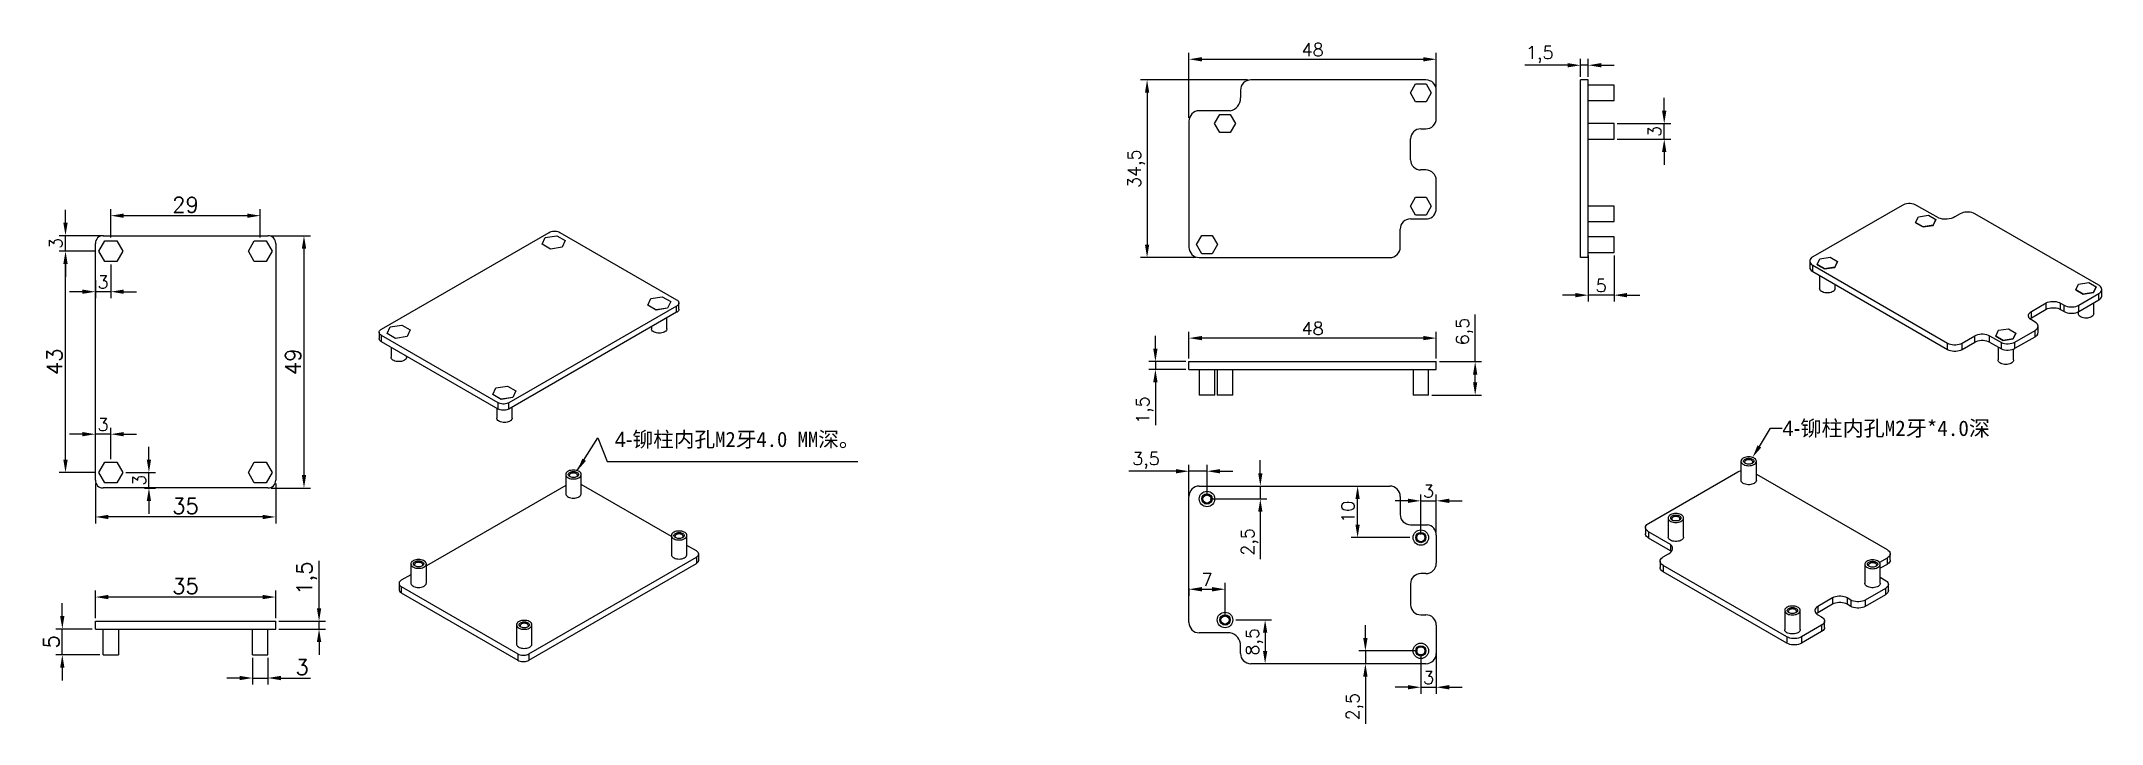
# Model space of a CAD drawing. Header units: millimetres. Extents: x 1426 to 4436, y -331 to 92.
# Drawn here: x 1971.4 to 2371.3, y -225.5 to -92.9 of the extents above; entities that cross this region are included whole.
import ezdxf

# ---------------------------------------------------------------- set-up
doc = ezdxf.new("R2010")
doc.units = ezdxf.units.MM
doc.styles.add('ST', font='PMingLiU.ttf')
doc.styles.get("Standard").update_dxf_attribs({"font": 'txt', "bigfont": 'gbcbig.shx'})
doc.dimstyles.new('ISO-25', dxfattribs={"dimtxt": 2.5, "dimasz": 2.5, "dimexe": 1.25, "dimexo": 0.625, "dimtad": 1, "dimtxsty": 'Standard', "dimcen": 2.5, "dimadec": 0, "dimazin": 0, "dimtfac": 1, "dimtmove": 0, "dimatfit": 3, "dimfxl": 0, "dimarcsym": 0})

msp = doc.modelspace()

# ---------------------------------------------------------------- texts
at = {"color": 1, "attachment_point": 1, "style": 'ST'}
for s, insert, char_height, width in [('4-{\\fSimSun|b0|i0|c134|p54;铆柱内孔M2牙*4.0深}', (2309.27996, -166.58949), 3, 41.8600571), ('4-{\\fSimSun|b0|i0|c134|p54;铆柱内孔M2牙4.0 MM深。}', (2082.69246, -168.78071), 2.94, 87.024)]:
    msp.add_mtext(s, dxfattribs=dict(at, insert=insert, char_height=char_height, width=width))

# ---------------------------------------------------------------- blocks, each defined once
blk = doc.blocks.new('*D198')
at = {"color": 0, "lineweight": -2}
for p, q in [((1981.93, -133.7), (1974.82, -133.7)), ((1976.07, -174.2), (1976.07, -136.2)), ((1981.93, -176.7), (1974.82, -176.7))]:
    blk.add_line(p, q, dxfattribs=at)
at = {"color": 0}
for points in [[(1975.65, -136.2), (1976.49, -136.2), (1976.07, -133.7)], [(1975.65, -174.2), (1976.49, -174.2), (1976.07, -176.7)]]:
    blk.add_solid(points, dxfattribs=at)
at = {"layer": 'Defpoints', "color": 0}
for p in [(1976.07, -133.7), (1982.55, -133.7), (1982.55, -176.7)]:
    blk.add_point(p, dxfattribs=at)
at = {"color": 0, "insert": (1973.94, -155.2), "char_height": 3, "attachment_point": 5, "rotation": 90}
blk.add_mtext('43', dxfattribs=at)
blk = doc.blocks.new('*D199')
at = {"color": 0, "lineweight": -2}
for p, q in [((1984.86, -131.07), (1984.86, -125.56)), ((1987.36, -126.81), (2011.36, -126.81)), ((2013.86, -131.07), (2013.86, -125.56))]:
    blk.add_line(p, q, dxfattribs=at)
at = {"color": 0}
for points in [[(1987.36, -126.4), (1987.36, -127.23), (1984.86, -126.81)], [(2011.36, -126.4), (2011.36, -127.23), (2013.86, -126.81)]]:
    blk.add_solid(points, dxfattribs=at)
at = {"layer": 'Defpoints', "color": 0}
for p in [(2013.86, -126.81), (1984.86, -131.7), (2013.86, -131.7)]:
    blk.add_point(p, dxfattribs=at)
at = {"color": 0, "insert": (1999.36, -124.69), "char_height": 3, "attachment_point": 5}
blk.add_mtext('29', dxfattribs=at)
blk = doc.blocks.new('*D200')
at = {"color": 0, "lineweight": -2}
for p, q in [((2015.99, -130.7), (2023.6, -130.7)), ((2022.35, -133.2), (2022.35, -177.2)), ((2015.99, -179.7), (2023.6, -179.7))]:
    blk.add_line(p, q, dxfattribs=at)
at = {"color": 0}
for points in [[(2021.94, -133.2), (2022.77, -133.2), (2022.35, -130.7)], [(2021.94, -177.2), (2022.77, -177.2), (2022.35, -179.7)]]:
    blk.add_solid(points, dxfattribs=at)
at = {"layer": 'Defpoints', "color": 0}
for p in [(2015.36, -130.7), (2015.36, -179.7), (2022.35, -179.7)]:
    blk.add_point(p, dxfattribs=at)
at = {"color": 0, "insert": (2020.23, -155.2), "char_height": 3, "attachment_point": 5, "rotation": 90}
blk.add_mtext('49', dxfattribs=at)
blk = doc.blocks.new('*D201')
at = {"color": 0, "lineweight": -2}
for p, q in [((1981.86, -178.82), (1981.86, -186.57)), ((2016.86, -178.82), (2016.86, -186.57)), ((2014.36, -185.32), (1984.36, -185.32))]:
    blk.add_line(p, q, dxfattribs=at)
at = {"color": 0}
for points in [[(1984.36, -184.91), (1984.36, -185.74), (1981.86, -185.32)], [(2014.36, -184.91), (2014.36, -185.74), (2016.86, -185.32)]]:
    blk.add_solid(points, dxfattribs=at)
at = {"layer": 'Defpoints', "color": 0}
for p in [(1981.86, -178.2), (2016.86, -178.2), (1981.86, -185.32)]:
    blk.add_point(p, dxfattribs=at)
at = {"color": 0, "insert": (1999.36, -183.2), "char_height": 3, "attachment_point": 5}
blk.add_mtext('35', dxfattribs=at)
blk = doc.blocks.new('*D202')
at = {"color": 0, "lineweight": -2}
for p, q in [((1981.86, -204.96), (1981.86, -199.62)), ((2016.86, -204.96), (2016.86, -199.62)), ((2014.36, -200.87), (1984.36, -200.87))]:
    blk.add_line(p, q, dxfattribs=at)
at = {"color": 0}
for points in [[(1984.36, -200.46), (1984.36, -201.29), (1981.86, -200.87)], [(2014.36, -200.46), (2014.36, -201.29), (2016.86, -200.87)]]:
    blk.add_solid(points, dxfattribs=at)
at = {"layer": 'Defpoints', "color": 0}
for p in [(1981.86, -200.87), (1981.86, -205.58), (2016.86, -205.58)]:
    blk.add_point(p, dxfattribs=at)
at = {"color": 0, "insert": (1999.36, -198.75), "char_height": 3, "attachment_point": 5}
blk.add_mtext('35', dxfattribs=at)
blk = doc.blocks.new('*D203')
at = {"color": 0, "lineweight": -2}
for p, q in [((1975.45, -204.58), (1975.45, -202.08)), ((1981.24, -207.08), (1974.2, -207.08)), ((1975.45, -212.08), (1975.45, -207.08)), ((1982.74, -212.08), (1974.2, -212.08)), ((1975.45, -214.58), (1975.45, -217.08))]:
    blk.add_line(p, q, dxfattribs=at)
at = {"color": 0}
for points in [[(1975.03, -204.58), (1975.86, -204.58), (1975.45, -207.08)], [(1975.03, -214.58), (1975.86, -214.58), (1975.45, -212.08)]]:
    blk.add_solid(points, dxfattribs=at)
at = {"layer": 'Defpoints', "color": 0}
for p in [(1975.45, -207.08), (1981.86, -207.08), (1983.36, -212.08)]:
    blk.add_point(p, dxfattribs=at)
at = {"color": 0, "insert": (1973.32, -209.58), "char_height": 3, "attachment_point": 5, "rotation": 90}
blk.add_mtext('5', dxfattribs=at)
blk = doc.blocks.new('*D204')
at = {"color": 0, "lineweight": -2}
for p, q in [((2012.36, -212.71), (2012.36, -217.85)), ((2015.36, -212.71), (2015.36, -217.85)), ((2009.86, -216.6), (2007.36, -216.6)), ((2012.36, -216.6), (2015.36, -216.6)), ((2017.86, -216.6), (2023.61, -216.6))]:
    blk.add_line(p, q, dxfattribs=at)
at = {"color": 0}
for points in [[(2009.86, -216.18), (2009.86, -217.02), (2012.36, -216.6)], [(2017.86, -216.18), (2017.86, -217.02), (2015.36, -216.6)]]:
    blk.add_solid(points, dxfattribs=at)
at = {"layer": 'Defpoints', "color": 0}
for p in [(2012.36, -212.08), (2015.36, -212.08), (2015.36, -216.6)]:
    blk.add_point(p, dxfattribs=at)
at = {"color": 0, "insert": (2021.99, -214.48), "char_height": 3, "attachment_point": 5}
blk.add_mtext('3', dxfattribs=at)
blk = doc.blocks.new('*D205')
at = {"color": 0, "lineweight": -2}
for p, q in [((2025.28, -203.08), (2025.28, -193.83)), ((2017.49, -205.58), (2026.53, -205.58)), ((2017.49, -207.08), (2026.53, -207.08)), ((2025.28, -207.08), (2025.28, -205.58)), ((2025.28, -209.58), (2025.28, -212.08))]:
    blk.add_line(p, q, dxfattribs=at)
at = {"color": 0}
for points in [[(2024.86, -203.08), (2025.7, -203.08), (2025.28, -205.58)], [(2024.86, -209.58), (2025.7, -209.58), (2025.28, -207.08)]]:
    blk.add_solid(points, dxfattribs=at)
at = {"layer": 'Defpoints', "color": 0}
for p in [(2016.86, -205.58), (2016.86, -207.08), (2025.28, -205.58)]:
    blk.add_point(p, dxfattribs=at)
at = {"color": 0, "insert": (2022.91, -197.21), "char_height": 3, "attachment_point": 5, "rotation": 90}
blk.add_mtext('1,5', dxfattribs=at)
blk = doc.blocks.new('*D206')
at = {"color": 0, "lineweight": -2}
for p, q in [((1979.36, -169.25), (1976.86, -169.25)), ((1981.86, -168.62), (1981.86, -168)), ((1984.86, -169.25), (1981.86, -169.25)), ((1984.86, -174.07), (1984.86, -168)), ((1987.36, -169.25), (1989.86, -169.25))]:
    blk.add_line(p, q, dxfattribs=at)
at = {"color": 0}
for points in [[(1979.36, -168.83), (1979.36, -169.66), (1981.86, -169.25)], [(1987.36, -168.83), (1987.36, -169.66), (1984.86, -169.25)]]:
    blk.add_solid(points, dxfattribs=at)
at = {"layer": 'Defpoints', "color": 0}
for p in [(1981.86, -169.25), (1981.86, -169.25), (1984.86, -174.7)]:
    blk.add_point(p, dxfattribs=at)
at = {"color": 0, "insert": (1983.36, -167.37), "char_height": 2.5, "attachment_point": 5}
blk.add_mtext('3', dxfattribs=at)
blk = doc.blocks.new('*D207')
at = {"color": 0, "lineweight": -2}
for p, q in [((1992.26, -174.2), (1992.26, -171.7)), ((1987.8, -176.7), (1993.51, -176.7)), ((1991.42, -179.7), (1993.51, -179.7)), ((1992.26, -179.7), (1992.26, -176.7)), ((1992.26, -182.2), (1992.26, -184.7))]:
    blk.add_line(p, q, dxfattribs=at)
at = {"color": 0}
for points in [[(1991.84, -174.2), (1992.67, -174.2), (1992.26, -176.7)], [(1991.84, -182.2), (1992.67, -182.2), (1992.26, -179.7)]]:
    blk.add_solid(points, dxfattribs=at)
at = {"layer": 'Defpoints', "color": 0}
for p in [(1987.17, -176.7), (1990.79, -179.7), (1992.26, -176.7)]:
    blk.add_point(p, dxfattribs=at)
at = {"color": 0, "insert": (1990.38, -178.2), "char_height": 2.5, "attachment_point": 5, "rotation": 90}
blk.add_mtext('3', dxfattribs=at)
blk = doc.blocks.new('*D208')
at = {"color": 0, "lineweight": -2}
for p, q in [((1981.86, -139.34), (1981.86, -142.83)), ((1984.86, -136.32), (1984.86, -142.83)), ((1979.36, -141.58), (1976.86, -141.58)), ((1984.86, -141.58), (1981.86, -141.58)), ((1987.36, -141.58), (1989.86, -141.58))]:
    blk.add_line(p, q, dxfattribs=at)
at = {"color": 0}
for points in [[(1979.36, -141.16), (1979.36, -141.99), (1981.86, -141.58)], [(1987.36, -141.16), (1987.36, -141.99), (1984.86, -141.58)]]:
    blk.add_solid(points, dxfattribs=at)
at = {"layer": 'Defpoints', "color": 0}
for p in [(1984.86, -135.7), (1981.86, -138.72), (1981.86, -141.58)]:
    blk.add_point(p, dxfattribs=at)
at = {"color": 0, "insert": (1983.36, -139.7), "char_height": 2.5, "attachment_point": 5}
blk.add_mtext('3', dxfattribs=at)
blk = doc.blocks.new('*D209')
at = {"color": 0, "lineweight": -2}
for p, q in [((1976.07, -128.2), (1976.07, -125.7)), ((1983.42, -130.7), (1974.82, -130.7)), ((1976.07, -133.7), (1976.07, -130.7)), ((1981.24, -133.7), (1974.82, -133.7)), ((1976.07, -136.2), (1976.07, -138.7))]:
    blk.add_line(p, q, dxfattribs=at)
at = {"color": 0}
for points in [[(1975.65, -128.2), (1976.48, -128.2), (1976.07, -130.7)], [(1975.65, -136.2), (1976.48, -136.2), (1976.07, -133.7)]]:
    blk.add_solid(points, dxfattribs=at)
at = {"layer": 'Defpoints', "color": 0}
for p in [(1976.07, -130.7), (1984.04, -130.7), (1981.86, -133.7)]:
    blk.add_point(p, dxfattribs=at)
at = {"color": 0, "insert": (1974.19, -132.2), "char_height": 2.5, "attachment_point": 5, "rotation": 90}
blk.add_mtext('3', dxfattribs=at)
blk = doc.blocks.new('*D227')
at = {"color": 0, "lineweight": -2}
for p, q in [((2194.11, -107.82), (2194.11, -95.19)), ((2242.11, -101.82), (2242.11, -95.19)), ((2196.61, -96.44), (2239.61, -96.44))]:
    blk.add_line(p, q, dxfattribs=at)
at = {"color": 0}
for points in [[(2196.61, -96.03), (2196.61, -96.86), (2194.11, -96.44)], [(2239.61, -96.03), (2239.61, -96.86), (2242.11, -96.44)]]:
    blk.add_solid(points, dxfattribs=at)
at = {"layer": 'Defpoints', "color": 0}
for p in [(2242.11, -96.44), (2242.11, -102.44), (2194.11, -108.44)]:
    blk.add_point(p, dxfattribs=at)
at = {"color": 0, "insert": (2218.11, -94.57), "char_height": 2.5, "attachment_point": 5}
blk.add_mtext('48', dxfattribs=at)
blk = doc.blocks.new('*D228')
at = {"color": 0, "lineweight": -2}
for p, q in [((2205.48, -100.44), (2184.73, -100.44)), ((2185.98, -102.94), (2185.98, -132.44)), ((2195.48, -134.94), (2184.73, -134.94))]:
    blk.add_line(p, q, dxfattribs=at)
at = {"color": 0}
for points in [[(2185.57, -102.94), (2186.4, -102.94), (2185.98, -100.44)], [(2185.57, -132.44), (2186.4, -132.44), (2185.98, -134.94)]]:
    blk.add_solid(points, dxfattribs=at)
at = {"layer": 'Defpoints', "color": 0}
for p in [(2206.11, -100.44), (2185.98, -134.94), (2196.11, -134.94)]:
    blk.add_point(p, dxfattribs=at)
at = {"color": 0, "insert": (2183.9, -117.69), "char_height": 2.5, "attachment_point": 5, "rotation": 90}
blk.add_mtext('34,5', dxfattribs=at)
blk = doc.blocks.new('*D229')
at = {"color": 0, "lineweight": -2}
for p, q in [((2267.61, -97.6), (2259.28, -97.6)), ((2270.11, -99.82), (2270.11, -96.35)), ((2271.61, -97.6), (2270.11, -97.6)), ((2271.61, -99.82), (2271.61, -96.35)), ((2274.11, -97.6), (2276.61, -97.6))]:
    blk.add_line(p, q, dxfattribs=at)
at = {"color": 0}
for points in [[(2267.61, -97.18), (2267.61, -98.01), (2270.11, -97.6)], [(2274.11, -97.18), (2274.11, -98.01), (2271.61, -97.6)]]:
    blk.add_solid(points, dxfattribs=at)
at = {"layer": 'Defpoints', "color": 0}
for p in [(2270.11, -97.6), (2270.11, -100.44), (2271.61, -100.44)]:
    blk.add_point(p, dxfattribs=at)
at = {"color": 0, "insert": (2262.19, -95.51), "char_height": 2.5, "attachment_point": 5}
blk.add_mtext('1,5', dxfattribs=at)
blk = doc.blocks.new('*D230')
at = {"color": 0, "lineweight": -2}
for p, q in [((2286.35, -106.44), (2286.35, -103.94)), ((2277.23, -108.94), (2287.6, -108.94)), ((2277.23, -111.94), (2287.6, -111.94)), ((2286.35, -111.94), (2286.35, -108.94)), ((2286.35, -114.44), (2286.35, -116.94))]:
    blk.add_line(p, q, dxfattribs=at)
at = {"color": 0}
for points in [[(2285.93, -106.44), (2286.76, -106.44), (2286.35, -108.94)], [(2285.93, -114.44), (2286.76, -114.44), (2286.35, -111.94)]]:
    blk.add_solid(points, dxfattribs=at)
at = {"layer": 'Defpoints', "color": 0}
for p in [(2276.61, -108.94), (2276.61, -111.94), (2286.35, -108.94)]:
    blk.add_point(p, dxfattribs=at)
at = {"color": 0, "insert": (2284.47, -110.44), "char_height": 2.5, "attachment_point": 5, "rotation": 90}
blk.add_mtext('3', dxfattribs=at)
blk = doc.blocks.new('*D231')
at = {"color": 0, "lineweight": -2}
for p, q in [((2271.61, -134.57), (2271.61, -143.5)), ((2276.61, -134.57), (2276.61, -143.5)), ((2269.11, -142.25), (2266.61, -142.25)), ((2276.61, -142.25), (2271.61, -142.25)), ((2279.11, -142.25), (2281.61, -142.25))]:
    blk.add_line(p, q, dxfattribs=at)
at = {"color": 0}
for points in [[(2269.11, -141.83), (2269.11, -142.67), (2271.61, -142.25)], [(2279.11, -141.83), (2279.11, -142.67), (2276.61, -142.25)]]:
    blk.add_solid(points, dxfattribs=at)
at = {"layer": 'Defpoints', "color": 0}
for p in [(2271.61, -133.94), (2276.61, -133.94), (2271.61, -142.25)]:
    blk.add_point(p, dxfattribs=at)
at = {"color": 0, "insert": (2274.11, -140.38), "char_height": 2.5, "attachment_point": 5}
blk.add_mtext('5', dxfattribs=at)
blk = doc.blocks.new('*D232')
at = {"color": 0, "lineweight": -2}
for p, q in [((2187.59, -152.66), (2187.59, -150.16)), ((2193.48, -155.16), (2186.34, -155.16)), ((2187.59, -155.16), (2187.59, -156.66)), ((2193.48, -156.66), (2186.34, -156.66)), ((2187.59, -159.16), (2187.59, -167.49))]:
    blk.add_line(p, q, dxfattribs=at)
at = {"color": 0}
for points in [[(2187.18, -152.66), (2188.01, -152.66), (2187.59, -155.16)], [(2187.18, -159.16), (2188.01, -159.16), (2187.59, -156.66)]]:
    blk.add_solid(points, dxfattribs=at)
at = {"layer": 'Defpoints', "color": 0}
for p in [(2194.11, -155.16), (2187.59, -156.66), (2194.11, -156.66)]:
    blk.add_point(p, dxfattribs=at)
at = {"color": 0, "insert": (2185.51, -164.57), "char_height": 2.5, "attachment_point": 5, "rotation": 90}
blk.add_mtext('1,5', dxfattribs=at)
blk = doc.blocks.new('*D233')
at = {"color": 0, "lineweight": -2}
for p, q in [((2249.66, -155.16), (2249.66, -145.99)), ((2242.73, -155.16), (2250.91, -155.16)), ((2249.66, -159.16), (2249.66, -157.66)), ((2241.23, -161.66), (2250.91, -161.66))]:
    blk.add_line(p, q, dxfattribs=at)
at = {"color": 0}
for points in [[(2249.24, -157.66), (2250.07, -157.66), (2249.66, -155.16)], [(2249.24, -159.16), (2250.07, -159.16), (2249.66, -161.66)]]:
    blk.add_solid(points, dxfattribs=at)
at = {"layer": 'Defpoints', "color": 0}
for p in [(2242.11, -155.16), (2249.66, -155.16), (2240.61, -161.66)]:
    blk.add_point(p, dxfattribs=at)
at = {"color": 0, "insert": (2247.57, -149.32), "char_height": 2.5, "attachment_point": 5, "rotation": 90}
blk.add_mtext('6,5', dxfattribs=at)
blk = doc.blocks.new('*D234')
at = {"color": 0, "lineweight": -2}
for p, q in [((2194.11, -154.53), (2194.11, -149.34)), ((2239.61, -150.59), (2196.61, -150.59)), ((2242.11, -154.53), (2242.11, -149.34))]:
    blk.add_line(p, q, dxfattribs=at)
at = {"color": 0}
for points in [[(2196.61, -150.17), (2196.61, -151), (2194.11, -150.59)], [(2239.61, -150.17), (2239.61, -151), (2242.11, -150.59)]]:
    blk.add_solid(points, dxfattribs=at)
at = {"layer": 'Defpoints', "color": 0}
for p in [(2194.11, -150.59), (2194.11, -155.16), (2242.11, -155.16)]:
    blk.add_point(p, dxfattribs=at)
at = {"color": 0, "insert": (2218.11, -148.71), "char_height": 2.5, "attachment_point": 5}
blk.add_mtext('48', dxfattribs=at)
blk = doc.blocks.new('*D235')
at = {"color": 0, "lineweight": -2}
for p, q in [((2194.11, -181.2), (2194.11, -175.19)), ((2197.61, -181.2), (2197.61, -175.19)), ((2191.61, -176.44), (2182.44, -176.44)), ((2197.61, -176.44), (2194.11, -176.44)), ((2200.11, -176.44), (2202.61, -176.44))]:
    blk.add_line(p, q, dxfattribs=at)
at = {"color": 0}
for points in [[(2191.61, -176.03), (2191.61, -176.86), (2194.11, -176.44)], [(2200.11, -176.03), (2200.11, -176.86), (2197.61, -176.44)]]:
    blk.add_solid(points, dxfattribs=at)
at = {"layer": 'Defpoints', "color": 0}
for p in [(2194.11, -176.44), (2194.11, -181.82), (2197.61, -181.82)]:
    blk.add_point(p, dxfattribs=at)
at = {"color": 0, "insert": (2185.77, -174.36), "char_height": 2.5, "attachment_point": 5}
blk.add_mtext('3,5', dxfattribs=at)
blk = doc.blocks.new('*D236')
at = {"color": 0, "lineweight": -2}
for p, q in [((2207.96, -176.82), (2207.96, -174.32)), ((2206.83, -179.32), (2209.21, -179.32)), ((2207.96, -179.32), (2207.96, -181.82)), ((2198.23, -181.82), (2209.21, -181.82)), ((2207.96, -184.32), (2207.96, -193.49))]:
    blk.add_line(p, q, dxfattribs=at)
at = {"color": 0}
for points in [[(2207.54, -176.82), (2208.38, -176.82), (2207.96, -179.32)], [(2207.54, -184.32), (2208.38, -184.32), (2207.96, -181.82)]]:
    blk.add_solid(points, dxfattribs=at)
at = {"layer": 'Defpoints', "color": 0}
for p in [(2206.21, -179.32), (2197.61, -181.82), (2207.96, -181.82)]:
    blk.add_point(p, dxfattribs=at)
at = {"color": 0, "insert": (2205.88, -190.16), "char_height": 2.5, "attachment_point": 5, "rotation": 90}
blk.add_mtext('2,5', dxfattribs=at)
blk = doc.blocks.new('*D237')
at = {"color": 0, "lineweight": -2}
for p, q in [((2236.61, -182.19), (2234.11, -182.19)), ((2239.11, -188.7), (2239.11, -180.94)), ((2239.11, -182.19), (2242.11, -182.19)), ((2242.11, -188.2), (2242.11, -180.94)), ((2244.61, -182.19), (2247.11, -182.19))]:
    blk.add_line(p, q, dxfattribs=at)
at = {"color": 0}
for points in [[(2236.61, -181.77), (2236.61, -182.6), (2239.11, -182.19)], [(2244.61, -181.77), (2244.61, -182.6), (2242.11, -182.19)]]:
    blk.add_solid(points, dxfattribs=at)
at = {"layer": 'Defpoints', "color": 0}
for p in [(2242.11, -182.19), (2239.11, -189.32), (2242.11, -188.82)]:
    blk.add_point(p, dxfattribs=at)
at = {"color": 0, "insert": (2240.61, -180.31), "char_height": 2.5, "attachment_point": 5}
blk.add_mtext('3', dxfattribs=at)
blk = doc.blocks.new('*D238')
at = {"color": 0, "lineweight": -2}
for p, q in [((2227.36, -179.32), (2228.09, -179.32)), ((2226.84, -186.82), (2226.84, -181.82)), ((2236.98, -189.32), (2225.59, -189.32))]:
    blk.add_line(p, q, dxfattribs=at)
at = {"color": 0}
for points in [[(2226.42, -181.82), (2227.25, -181.82), (2226.84, -179.32)], [(2226.42, -186.82), (2227.25, -186.82), (2226.84, -189.32)]]:
    blk.add_solid(points, dxfattribs=at)
at = {"layer": 'Defpoints', "color": 0}
for p in [(2226.74, -179.32), (2226.84, -179.32), (2237.61, -189.32)]:
    blk.add_point(p, dxfattribs=at)
at = {"color": 0, "insert": (2224.96, -184.32), "char_height": 2.5, "attachment_point": 5, "rotation": 90}
blk.add_mtext('10', dxfattribs=at)
blk = doc.blocks.new('*D239')
at = {"color": 0, "lineweight": -2}
for p, q in [((2194.11, -199.18), (2194.11, -200.61)), ((2196.61, -199.36), (2198.61, -199.36)), ((2201.11, -204.7), (2201.11, -198.11))]:
    blk.add_line(p, q, dxfattribs=at)
at = {"color": 0}
for points in [[(2196.61, -198.94), (2196.61, -199.78), (2194.11, -199.36)], [(2198.61, -198.94), (2198.61, -199.78), (2201.11, -199.36)]]:
    blk.add_solid(points, dxfattribs=at)
at = {"layer": 'Defpoints', "color": 0}
for p in [(2194.11, -198.56), (2201.11, -199.36), (2201.11, -205.32)]:
    blk.add_point(p, dxfattribs=at)
at = {"color": 0, "insert": (2197.61, -197.48), "char_height": 2.5, "attachment_point": 5}
blk.add_mtext('7', dxfattribs=at)
blk = doc.blocks.new('*D240')
at = {"color": 0, "lineweight": -2}
for p, q in [((2203.23, -205.32), (2210.14, -205.32)), ((2208.89, -207.82), (2208.89, -211.32)), ((2208.51, -213.82), (2207.64, -213.82))]:
    blk.add_line(p, q, dxfattribs=at)
at = {"color": 0}
for points in [[(2208.47, -207.82), (2209.31, -207.82), (2208.89, -205.32)], [(2208.47, -211.32), (2209.31, -211.32), (2208.89, -213.82)]]:
    blk.add_solid(points, dxfattribs=at)
at = {"layer": 'Defpoints', "color": 0}
for p in [(2202.61, -205.32), (2208.89, -213.82), (2209.13, -213.82)]:
    blk.add_point(p, dxfattribs=at)
at = {"color": 0, "insert": (2206.81, -209.57), "char_height": 2.5, "attachment_point": 5, "rotation": 90}
blk.add_mtext('8,5', dxfattribs=at)
blk = doc.blocks.new('*D241')
at = {"color": 0, "lineweight": -2}
for p, q in [((2228.35, -208.82), (2228.35, -206.32)), ((2238.48, -211.32), (2227.1, -211.32)), ((2228.35, -211.32), (2228.35, -213.82)), ((2227.73, -213.82), (2227.1, -213.82)), ((2228.35, -216.32), (2228.35, -225.49))]:
    blk.add_line(p, q, dxfattribs=at)
at = {"color": 0}
for points in [[(2227.93, -208.82), (2228.77, -208.82), (2228.35, -211.32)], [(2227.93, -216.32), (2228.77, -216.32), (2228.35, -213.82)]]:
    blk.add_solid(points, dxfattribs=at)
at = {"layer": 'Defpoints', "color": 0}
for p in [(2239.11, -211.32), (2228.35, -213.82), (2228.35, -213.82)]:
    blk.add_point(p, dxfattribs=at)
at = {"color": 0, "insert": (2226.27, -222.16), "char_height": 2.5, "attachment_point": 5, "rotation": 90}
blk.add_mtext('2,5', dxfattribs=at)
blk = doc.blocks.new('*D242')
at = {"color": 0, "lineweight": -2}
for p, q in [((2239.11, -211.95), (2239.11, -219.64)), ((2242.11, -208.23), (2242.11, -219.64)), ((2236.61, -218.39), (2234.11, -218.39)), ((2239.11, -218.39), (2242.11, -218.39)), ((2244.61, -218.39), (2247.11, -218.39))]:
    blk.add_line(p, q, dxfattribs=at)
at = {"color": 0}
for points in [[(2236.61, -217.97), (2236.61, -218.81), (2239.11, -218.39)], [(2244.61, -217.97), (2244.61, -218.81), (2242.11, -218.39)]]:
    blk.add_solid(points, dxfattribs=at)
at = {"layer": 'Defpoints', "color": 0}
for p in [(2242.11, -207.61), (2239.11, -211.32), (2242.11, -218.39)]:
    blk.add_point(p, dxfattribs=at)
at = {"color": 0, "insert": (2240.61, -216.51), "char_height": 2.5, "attachment_point": 5}
blk.add_mtext('3', dxfattribs=at)

# ---------------------------------------------------------------- dimensions: what is measured, and where the dimension line sits
at = {"color": 1}
for base, p1, p2, picture, middle in [((2242.10809, -96.44212), (2194.10809, -108.44178), (2242.10809, -102.44178), '*D227', (2218.10809, -94.56712)), ((2270.10874, -97.59505), (2271.60874, -100.44178), (2270.10874, -100.44178), '*D229', (2262.19207, -95.51171)), ((1981.86203, -141.57654), (1984.86203, -135.69598), (1981.86203, -138.71909), '*D208', (1983.36203, -139.70154)), ((2271.60874, -142.25112), (2276.60874, -133.94178), (2271.60874, -133.94178), '*D231', (2274.10874, -140.37612)), ((2194.10809, -150.58757), (2242.10809, -155.15764), (2194.10809, -155.15764), '*D234', (2218.10809, -148.71257)), ((1981.86203, -169.24558), (1984.86203, -174.69598), (1981.86203, -169.24558), '*D206', (1983.36203, -167.37058)), ((2194.10809, -176.44306), (2197.60809, -181.82418), (2194.10809, -181.82418), '*D235', (2185.77476, -174.35973)), ((2242.10809, -182.18667), (2239.10809, -189.32418), (2242.10809, -188.82418), '*D237', (2240.60809, -180.31167)), ((2201.10809, -199.35908), (2194.10809, -198.5585), (2201.10809, -205.32418), '*D239', (2197.60809, -197.48408))]:
    dim = msp.add_linear_dim(base=base, p1=p1, p2=p2, dimstyle='ISO-25', dxfattribs=at)
    dim.commit()
    dim.dimension.update_dxf_attribs({"geometry": picture, "text_midpoint": middle})
for base, p1, p2, picture, middle in [((2185.98372, -134.94178), (2206.10809, -100.44178), (2196.10809, -134.94178), '*D228', (2183.90038, -117.69178)), ((2286.34517, -108.94178), (2276.60874, -111.94178), (2276.60874, -108.94178), '*D230', (2284.47017, -110.44178)), ((1976.06702, -130.69598), (1981.86203, -133.69598), (1984.04166, -130.69598), '*D209', (1974.19202, -132.19598)), ((2249.65706, -155.15764), (2240.60809, -161.65764), (2242.10809, -155.15764), '*D233', (2247.57373, -149.3243)), ((2187.59404, -156.65764), (2194.10809, -155.15764), (2194.10809, -156.65764), '*D232', (2185.51071, -164.5743)), ((1992.25589, -176.69598), (1990.79292, -179.69598), (1987.17144, -176.69598), '*D207', (1990.38089, -178.19598)), ((2207.95907, -181.82418), (2206.20549, -179.32418), (2197.60809, -181.82418), '*D236', (2205.87573, -190.15752)), ((2226.83606, -179.32418), (2237.60809, -189.32418), (2226.73821, -179.32418), '*D238', (2224.96106, -184.32418)), ((2208.88992, -213.82418), (2202.60809, -205.32418), (2209.13258, -213.82418), '*D240', (2206.80659, -209.57418)), ((2228.35066, -213.82418), (2239.10809, -211.32418), (2228.35066, -213.82418), '*D241', (2226.26732, -222.15752))]:
    dim = msp.add_linear_dim(base=base, p1=p1, p2=p2, angle=90, dimstyle='ISO-25', dxfattribs=at)
    dim.commit()
    dim.dimension.update_dxf_attribs({"geometry": picture, "text_midpoint": middle})
for base, p1, p2, picture, middle in [((2013.86203, -126.81438), (1984.86203, -131.69598), (2013.86203, -131.69598), '*D199', (1999.36203, -124.68938)), ((1981.86203, -185.32472), (2016.86203, -178.19598), (1981.86203, -178.19598), '*D201', (1999.36203, -183.19972)), ((1981.86203, -200.87446), (2016.86203, -205.58134), (1981.86203, -205.58134), '*D202', (1999.36203, -198.74946)), ((2015.36203, -216.60114), (2012.36203, -212.08134), (2015.36203, -212.08134), '*D204', (2021.98703, -214.47614))]:
    dim = msp.add_linear_dim(base=base, p1=p1, p2=p2, dimstyle='ISO-25', override={"dimtxt": 3}, dxfattribs=at)
    dim.commit()
    dim.dimension.update_dxf_attribs({"geometry": picture, "text_midpoint": middle})
for base, p1, p2, picture, middle in [((2022.35418, -179.69598), (2015.36203, -130.69598), (2015.36203, -179.69598), '*D200', (2020.22918, -155.19598)), ((1976.06918, -133.69598), (1982.55263, -176.69598), (1982.55263, -133.69598), '*D198', (1973.94418, -155.19598)), ((2025.2804, -205.58134), (2016.86203, -207.08134), (2016.86203, -205.58134), '*D205', (2022.9054, -197.20634)), ((1975.44765, -207.08134), (1983.36203, -212.08134), (1981.86203, -207.08134), '*D203', (1973.32265, -209.58134))]:
    dim = msp.add_linear_dim(base=base, p1=p1, p2=p2, angle=90, dimstyle='ISO-25', override={"dimtxt": 3}, dxfattribs=at)
    dim.commit()
    dim.dimension.update_dxf_attribs({"geometry": picture, "text_midpoint": middle})
dim = msp.add_linear_dim(base=(2242.10809, -218.38898), p1=(2239.10809, -211.32418), p2=(2242.10809, -207.607), dimstyle='ISO-25', dxfattribs=at)
dim.commit()
dim.dimension.update_dxf_attribs({"geometry": '*D242', "text_midpoint": (2240.60809, -218.38898), "dimtype": 160})

# ---------------------------------------------------------------- linework, layer by layer
for p, q in [((2204.10809, -102.44178), (2204.10809, -103.94178)), ((2240.10809, -100.44178), (2206.10809, -100.44178)), ((2237.08736, -102.94178), (2238.09772, -101.19178)), ((2238.09772, -104.69178), (2237.08736, -102.94178)), ((2238.09772, -101.19178), (2240.11845, -101.19178)), ((2240.11845, -101.19178), (2241.12881, -102.94178)), ((2241.12881, -102.94178), (2240.11845, -104.69178)), ((2242.10809, -107.94178), (2242.10809, -102.44178)), ((2270.10874, -134.94178), (2270.10874, -100.44178)), ((2271.60874, -100.44178), (2270.10874, -100.44178)), ((2271.60874, -134.94178), (2271.60874, -100.44178)), ((2276.60874, -101.44178), (2271.60874, -101.44178)), ((2276.60874, -104.44178), (2276.60874, -101.44178)), ((2202.10809, -106.44178), (2196.10809, -106.44178)), ((2199.08736, -108.94178), (2200.09773, -107.19178)), ((2200.09773, -107.19178), (2202.11845, -107.19178)), ((2202.11845, -107.19178), (2203.12882, -108.94178)), ((2240.11845, -104.69178), (2238.09772, -104.69178)), ((2271.60874, -104.44178), (2276.60874, -104.44178)), ((2194.10809, -108.44178), (2194.10809, -132.94178)), ((2200.09773, -110.69178), (2199.08736, -108.94178)), ((2202.11845, -110.69178), (2200.09773, -110.69178)), ((2203.12882, -108.94178), (2202.11845, -110.69178)), ((2237.10809, -115.94178), (2237.10809, -111.87178)), ((2239.10809, -109.94178), (2240.10809, -109.94178)), ((2276.60874, -108.94178), (2271.60874, -108.94178)), ((2271.60874, -111.94178), (2276.60874, -111.94178)), ((2276.60874, -111.94178), (2276.60874, -108.94178)), ((2240.10809, -117.94178), (2239.10809, -117.94178)), ((2242.10809, -125.44178), (2242.10809, -119.94178)), ((2237.08736, -124.94178), (2238.09772, -123.19178)), ((2238.09772, -123.19178), (2240.11845, -123.19178)), ((2240.11845, -123.19178), (2241.12881, -124.94178)), ((2238.09772, -126.69178), (2237.08736, -124.94178)), ((2237.10809, -127.44178), (2240.37809, -127.44178)), ((2240.11845, -126.69178), (2238.09772, -126.69178)), ((2241.12881, -124.94178), (2240.11845, -126.69178)), ((2276.60874, -124.94178), (2271.60874, -124.94178)), ((2271.60874, -127.94178), (2276.60874, -127.94178)), ((2276.60874, -127.94178), (2276.60874, -124.94178)), ((2332.49968, -124.80821), (2315.17557, -134.81019)), ((2335.14401, -128.15566), (2335.66701, -127.02876)), ((2339.57075, -127.25767), (2335.32811, -124.80821)), ((2335.66701, -127.02876), (2337.61888, -126.72681)), ((2337.61888, -126.72681), (2339.04775, -127.55176)), ((2339.04775, -127.55176), (2338.52475, -128.67866)), ((2338.52475, -128.69499), (2339.04775, -127.56809)), ((2339.04775, -127.55176), (2339.04775, -127.56809)), ((2343.81339, -126.44119), (2342.75273, -127.05355)), ((2370.68345, -140.32149), (2346.64182, -126.44119)), ((1982.55263, -133.69598), (1983.70733, -131.69598)), ((1983.36203, -130.69598), (2015.36203, -130.69598)), ((1983.70733, -131.69598), (1986.01674, -131.69598)), ((1986.01674, -131.69598), (1987.17144, -133.69598)), ((2011.55263, -133.69598), (2012.70733, -131.69598)), ((2012.70733, -131.69598), (2015.01674, -131.69598)), ((2015.01674, -131.69598), (2016.17144, -133.69598)), ((2037.38484, -148.84677), (2069.91175, -130.06753)), ((2068.56492, -132.34361), (2069.16264, -131.05573)), ((2069.16264, -131.05573), (2071.39335, -130.71064)), ((2071.39335, -130.71064), (2073.02634, -131.65344)), ((2072.03307, -130.06753), (2094.66049, -143.13135)), ((2073.02634, -131.65344), (2072.42863, -132.94133)), ((2073.02634, -131.6616), (2072.42863, -132.94949)), ((2073.02634, -131.65344), (2073.02634, -131.6616)), ((2195.58736, -132.44178), (2196.59773, -130.69178)), ((2196.59773, -130.69178), (2198.61845, -130.69178)), ((2198.61845, -130.69178), (2199.62882, -132.44178)), ((2235.10809, -132.94178), (2235.10809, -129.44178)), ((2276.60874, -130.94178), (2271.60874, -130.94178)), ((2276.60874, -133.94178), (2276.60874, -130.94178)), ((2336.57288, -128.98061), (2335.14401, -128.15566)), ((2335.14401, -128.15566), (2335.14401, -128.17199)), ((2335.14401, -128.17199), (2336.57288, -128.99694)), ((2338.52475, -128.67866), (2336.57288, -128.98061)), ((2336.57288, -128.99694), (2338.52475, -128.69499)), ((2336.57288, -128.98061), (2336.57288, -128.99694)), ((2338.52475, -128.67866), (2338.52475, -128.69499)), ((1981.86203, -178.19598), (1981.86203, -132.19598)), ((1983.70733, -135.69598), (1982.55263, -133.69598)), ((1986.01674, -135.69598), (1983.70733, -135.69598)), ((1987.17144, -133.69598), (1986.01674, -135.69598)), ((2012.70733, -135.69598), (2011.55263, -133.69598)), ((2015.01674, -135.69598), (2012.70733, -135.69598)), ((2016.17144, -133.69598), (2015.01674, -135.69598)), ((2016.86203, -132.19598), (2016.86203, -178.19598)), ((2070.19792, -133.28641), (2068.56492, -132.34361)), ((2068.56492, -132.34361), (2068.56492, -132.35178)), ((2070.19792, -133.29458), (2068.56492, -132.35178)), ((2072.42863, -132.94133), (2070.19792, -133.28641)), ((2072.42863, -132.94949), (2070.19792, -133.29458)), ((2070.19792, -133.28641), (2070.19792, -133.29458)), ((2072.42863, -132.94133), (2072.42863, -132.94949)), ((2196.59773, -134.19178), (2195.58736, -132.44178)), ((2196.10809, -134.94178), (2233.10809, -134.94178)), ((2198.61845, -134.19178), (2196.59773, -134.19178)), ((2199.62882, -132.44178), (2198.61845, -134.19178)), ((2271.60874, -134.94178), (2270.10874, -134.94178)), ((2271.60874, -133.94178), (2276.60874, -133.94178)), ((2314.58978, -135.62668), (2314.58978, -136.85143)), ((2316.05212, -136.32055), (2316.57513, -135.19365)), ((2316.57513, -135.19365), (2318.527, -134.8917)), ((2318.527, -134.8917), (2319.95587, -135.71665)), ((2319.95587, -135.71665), (2319.43286, -136.84355)), ((2319.43286, -136.85988), (2319.95587, -135.73298)), ((2319.95587, -135.71665), (2319.95587, -135.73298)), ((2315.17557, -136.44317), (2341.33852, -151.54821)), ((2315.17557, -137.66792), (2315.17557, -136.44317)), ((2315.17557, -137.66792), (2341.33852, -152.77297)), ((2317.48099, -137.1455), (2316.05212, -136.32055)), ((2316.05212, -136.32055), (2316.05212, -136.33688)), ((2316.05212, -136.33688), (2317.48099, -137.16183)), ((2316.504, -138.43488), (2316.504, -140.95843)), ((2319.43286, -136.84355), (2317.48099, -137.1455)), ((2317.48099, -137.16183), (2319.43286, -136.85988)), ((2317.48099, -137.1455), (2317.48099, -137.16183)), ((2319.43286, -136.84355), (2319.43286, -136.85988)), ((2366.77971, -140.09258), (2368.73158, -139.79063)), ((2368.73158, -139.79063), (2370.16045, -140.61558)), ((2089.07102, -144.1827), (2089.66874, -142.89481)), ((2089.66874, -142.89481), (2091.89945, -142.54972)), ((2091.89945, -142.54972), (2093.53244, -143.49252)), ((2093.53244, -143.49252), (2092.93472, -144.78041)), ((2093.53244, -143.50069), (2092.93472, -144.78858)), ((2093.53244, -143.49252), (2093.53244, -143.50069)), ((2095.09983, -144.96847), (2095.09983, -143.74372)), ((2319.504, -140.95843), (2319.504, -140.16692)), ((2357.60197, -145.42455), (2360.4799, -143.76299)), ((2360.4799, -144.98774), (2360.4799, -143.76299)), ((2363.25883, -143.79157), (2363.96594, -144.19981)), ((2363.25883, -145.01632), (2363.25883, -143.79157)), ((2366.2567, -141.21948), (2366.77971, -140.09258)), ((2367.68557, -142.04443), (2366.2567, -141.21948)), ((2366.2567, -141.21948), (2366.2567, -141.23581)), ((2366.2567, -141.23581), (2367.68557, -142.06076)), ((2366.79436, -144.19982), (2370.68345, -141.95447)), ((2366.79436, -145.42457), (2370.68345, -143.17922)), ((2369.63744, -141.74248), (2367.68557, -142.04443)), ((2367.68557, -142.06076), (2369.63744, -141.75881)), ((2367.68557, -142.04443), (2367.68557, -142.06076)), ((2370.16045, -140.61558), (2369.63744, -141.74248)), ((2369.63744, -141.75881), (2370.16045, -140.63191)), ((2369.63744, -141.74248), (2369.63744, -141.75881)), ((2369.70857, -145.85736), (2369.70857, -143.74206)), ((2370.16045, -140.61558), (2370.16045, -140.63191)), ((2370.68345, -143.17922), (2370.68345, -141.95447)), ((2371.26924, -142.36273), (2371.26924, -141.13798)), ((2094.66049, -144.35608), (2062.13358, -163.13532)), ((2094.66049, -145.58083), (2062.13358, -164.36007)), ((2090.70401, -145.1255), (2089.07102, -144.1827)), ((2089.07102, -144.1827), (2089.07102, -144.19087)), ((2090.70401, -145.13367), (2089.07102, -144.19087)), ((2092.93472, -144.78041), (2090.70401, -145.1255)), ((2092.93472, -144.78858), (2090.70401, -145.13367)), ((2090.70401, -145.1255), (2090.70401, -145.13367)), ((2092.80173, -148.77744), (2092.80173, -146.65398)), ((2092.93472, -144.78041), (2092.93472, -144.78858)), ((2094.66049, -145.58083), (2094.66049, -144.35608)), ((2357.60197, -146.6493), (2360.4799, -144.98774)), ((2357.60197, -146.6493), (2357.60197, -145.42455)), ((2358.30908, -147.46577), (2357.60197, -147.05753)), ((2363.25883, -145.01632), (2363.96594, -145.42457)), ((2363.96594, -145.42457), (2363.96594, -144.19981)), ((2366.70857, -145.47128), (2366.70857, -145.85736)), ((2366.79436, -145.42457), (2366.79436, -144.19982)), ((2036.9455, -149.45914), (2036.9455, -150.68389)), ((2060.01226, -163.13532), (2037.38484, -150.0715)), ((2037.38484, -151.29625), (2037.38484, -150.0715)), ((2060.01226, -164.36007), (2037.38484, -151.29625)), ((2038.51289, -149.694), (2039.1106, -148.40611)), ((2040.14588, -150.6368), (2038.51289, -149.694)), ((2038.51289, -149.694), (2038.51289, -149.70216)), ((2040.14588, -150.64496), (2038.51289, -149.70216)), ((2039.1106, -148.40611), (2041.34131, -148.06102)), ((2042.37659, -150.29171), (2040.14588, -150.6368)), ((2042.37659, -150.29988), (2040.14588, -150.64496)), ((2040.14588, -150.6368), (2040.14588, -150.64496)), ((2041.34131, -148.06102), (2042.97431, -149.00382)), ((2042.97431, -149.00382), (2042.37659, -150.29171)), ((2042.97431, -149.01199), (2042.37659, -150.29988)), ((2042.37659, -150.29171), (2042.37659, -150.29988)), ((2042.97431, -149.00382), (2042.97431, -149.01199)), ((2089.80173, -148.38601), (2089.80173, -148.77744)), ((2341.33852, -152.77297), (2341.33852, -151.54821)), ((2344.16695, -151.54821), (2346.64182, -150.11936)), ((2344.16695, -152.77296), (2346.64182, -151.34411)), ((2344.16695, -152.77296), (2344.16695, -151.54821)), ((2346.64182, -151.34411), (2346.64182, -150.11936)), ((2349.47025, -150.11936), (2351.78249, -151.45432)), ((2349.47025, -151.34411), (2349.47025, -150.11936)), ((2349.47025, -151.34411), (2351.78249, -152.67907)), ((2350.70036, -150.20086), (2351.22336, -149.07396)), ((2352.12922, -151.02581), (2350.70036, -150.20086)), ((2350.70036, -150.20086), (2350.70036, -150.21719)), ((2350.70036, -150.21719), (2352.12922, -151.04214)), ((2351.22336, -149.07396), (2353.17523, -148.772)), ((2351.78249, -152.67907), (2351.78249, -151.45432)), ((2354.0811, -150.72386), (2352.12922, -151.02581)), ((2352.12922, -151.04214), (2354.0811, -150.74019)), ((2352.12922, -151.02581), (2352.12922, -151.04214)), ((2353.17523, -148.772), (2354.6041, -149.59695)), ((2354.6041, -149.59695), (2354.0811, -150.72386)), ((2354.0811, -150.74019), (2354.6041, -149.61328)), ((2354.0811, -150.72386), (2354.0811, -150.74019)), ((2354.41999, -151.34409), (2358.30908, -149.09875)), ((2354.41999, -152.56884), (2358.30908, -150.3235)), ((2354.41999, -152.56884), (2354.41999, -151.34409)), ((2354.6041, -149.59695), (2354.6041, -149.61328)), ((2358.30908, -150.3235), (2358.30908, -149.09875)), ((2358.89509, -149.50701), (2358.89509, -148.28226)), ((2039.2436, -152.3694), (2039.2436, -154.28874)), ((2042.2436, -154.28874), (2042.2436, -154.10143)), ((2194.10809, -156.65764), (2194.10809, -155.15764)), ((2194.10809, -155.15764), (2242.10809, -155.15764)), ((2242.10809, -156.65764), (2242.10809, -155.15764)), ((2351.15223, -152.31519), (2351.15223, -154.83873)), ((2354.15223, -154.83873), (2354.15223, -152.69707)), ((2059.6167, -160.2452), (2061.84741, -159.90011)), ((2061.84741, -159.90011), (2063.4804, -160.84291)), ((2194.10809, -156.65764), (2242.10809, -156.65764)), ((2196.10809, -156.65764), (2196.10809, -161.65764)), ((2199.10809, -161.65764), (2199.10809, -156.65764)), ((2199.60809, -156.65764), (2199.60809, -161.65764)), ((2202.60809, -161.65764), (2202.60809, -156.65764)), ((2237.60809, -156.65764), (2237.60809, -161.65764)), ((2240.60809, -161.65764), (2240.60809, -156.65764)), ((2059.01898, -161.53309), (2059.6167, -160.2452)), ((2060.65198, -162.47589), (2059.01898, -161.53309)), ((2059.01898, -161.53309), (2059.01898, -161.54125)), ((2060.65198, -162.48405), (2059.01898, -161.54125)), ((2060.01226, -164.36007), (2060.01226, -163.13532)), ((2062.88269, -162.1308), (2060.65198, -162.47589)), ((2062.88269, -162.13896), (2060.65198, -162.48405)), ((2060.65198, -162.47589), (2060.65198, -162.48405)), ((2062.13358, -164.36007), (2062.13358, -163.13532)), ((2063.4804, -160.84291), (2062.88269, -162.1308)), ((2063.4804, -160.85107), (2062.88269, -162.13896)), ((2062.88269, -162.1308), (2062.88269, -162.13896)), ((2063.4804, -160.84291), (2063.4804, -160.85107)), ((2199.10809, -161.65764), (2196.10809, -161.65764)), ((2202.60809, -161.65764), (2199.60809, -161.65764)), ((2240.60809, -161.65764), (2237.60809, -161.65764)), ((2059.74969, -164.20848), (2059.74969, -166.12783)), ((2062.74969, -166.12783), (2062.74969, -164.00436)), ((1982.55263, -176.69598), (1983.70733, -174.69598)), ((1983.70733, -174.69598), (1986.01674, -174.69598)), ((1986.01674, -174.69598), (1987.17144, -176.69598)), ((2011.55263, -176.69598), (2012.70733, -174.69598)), ((2012.70733, -174.69598), (2015.01674, -174.69598)), ((2015.01674, -174.69598), (2016.17144, -176.69598)), ((2301.2436, -174.49533), (2301.2436, -178.19408)), ((2304.2436, -178.19408), (2304.2436, -174.49533)), ((1983.70733, -178.69598), (1982.55263, -176.69598)), ((2015.36203, -179.69598), (1983.36203, -179.69598)), ((1986.01674, -178.69598), (1983.70733, -178.69598)), ((1987.17144, -176.69598), (1986.01674, -178.69598)), ((2012.70733, -178.69598), (2011.55263, -176.69598)), ((2015.01674, -178.69598), (2012.70733, -178.69598)), ((2016.17144, -176.69598), (2015.01674, -178.69598)), ((2073.15147, -179.20314), (2046.09943, -194.82149)), ((2073.15147, -177.07968), (2073.15147, -180.78659)), ((2076.15147, -180.78659), (2076.15147, -177.07968)), ((2093.65757, -189.10607), (2076.15147, -178.99902)), ((2196.10809, -179.32418), (2233.10809, -179.32418)), ((2283.29816, -186.56309), (2300.62228, -176.5611)), ((2304.2436, -177.01887), (2329.61366, -191.66614)), ((2194.10809, -205.82418), (2194.10809, -181.32418)), ((2235.10809, -181.32418), (2235.10809, -184.82418)), ((2237.10809, -186.82418), (2240.37809, -186.82418)), ((2282.71216, -187.37958), (2282.71216, -188.60433)), ((2287.10147, -185.51793), (2287.10147, -189.21668)), ((2290.10147, -189.21668), (2290.10147, -185.51793)), ((2093.65757, -188.91877), (2093.65757, -192.62568)), ((2096.65757, -192.62568), (2096.65757, -188.91877)), ((2098.51633, -191.91125), (2096.65757, -190.83811)), ((2242.10809, -188.82418), (2242.10809, -194.32418)), ((2287.5408, -190.64553), (2283.29817, -188.19607)), ((2283.29817, -188.19607), (2283.29817, -189.42082)), ((2287.5408, -191.87028), (2283.29817, -189.42082)), ((2287.5408, -190.64553), (2287.5408, -191.87028)), ((2043.09943, -194.43006), (2043.09943, -198.13698)), ((2046.09943, -198.13698), (2046.09943, -194.43006)), ((2065.98941, -211.91522), (2098.51633, -193.13598)), ((2065.98941, -213.13997), (2098.51633, -194.36073)), ((2098.51633, -193.13598), (2098.51633, -194.36073)), ((2098.95567, -193.74837), (2098.95567, -192.52362)), ((2285.5408, -193.91149), (2285.5408, -195.13624)), ((2286.12659, -193.095), (2287.18725, -192.48263)), ((2310.16822, -208.60828), (2286.12659, -194.72798)), ((2286.12659, -194.72798), (2286.12659, -195.95273)), ((2310.16822, -209.83303), (2286.12659, -195.95273)), ((2325.28523, -194.4993), (2325.28523, -198.19805)), ((2329.61366, -193.29912), (2328.15227, -194.14284)), ((2328.28523, -198.19805), (2328.28523, -194.4993)), ((2329.61366, -194.52387), (2328.28523, -195.29083)), ((2329.61366, -193.29912), (2329.61366, -194.52387)), ((2330.19967, -193.70738), (2330.19967, -192.48263)), ((2040.80134, -198.23904), (2040.80134, -199.46379)), ((2043.09943, -196.55353), (2041.24068, -197.62667)), ((2041.24068, -198.8514), (2063.86809, -211.91522)), ((2041.24068, -198.8514), (2041.24068, -200.07615)), ((2237.10809, -198.32418), (2237.10809, -202.39418)), ((2240.10809, -196.32418), (2239.10809, -196.32418)), ((2329.26011, -199.21866), (2325.37102, -201.46401)), ((2328.28523, -197.02285), (2329.45102, -197.69591)), ((2329.26011, -199.21866), (2329.26011, -200.44341)), ((2329.84645, -199.61734), (2329.84645, -198.39259)), ((2041.24068, -200.07615), (2063.86809, -213.13997)), ((2309.72888, -203.48068), (2309.72888, -207.17943)), ((2312.72888, -207.17943), (2312.72888, -203.48068)), ((2319.00706, -201.05576), (2316.12913, -202.71732)), ((2319.00706, -202.28051), (2316.12913, -203.94207)), ((2316.12913, -202.71732), (2316.12913, -203.94207)), ((2319.00706, -201.05576), (2319.00706, -202.28051)), ((2322.54259, -201.46401), (2321.83548, -201.05576)), ((2321.83548, -201.05576), (2321.83548, -202.28051)), ((2322.54259, -202.68876), (2321.83548, -202.28051)), ((2322.54259, -201.46401), (2322.54259, -202.68876)), ((2329.26011, -200.44341), (2325.37102, -202.68876)), ((2325.37102, -201.46401), (2325.37102, -202.68876)), ((1981.86203, -205.58134), (2016.86203, -205.58134)), ((1981.86203, -207.08134), (1981.86203, -205.58134)), ((1981.86203, -207.08134), (2016.86203, -207.08134)), ((1983.36203, -212.08134), (1983.36203, -207.08134)), ((1986.36203, -207.08134), (1986.36203, -212.08134)), ((2012.36203, -212.08134), (2012.36203, -207.08134)), ((2015.36203, -212.08134), (2015.36203, -207.08134)), ((2016.86203, -207.08134), (2016.86203, -205.58134)), ((2063.60553, -206.26915), (2063.60553, -209.97606)), ((2066.60553, -209.97606), (2066.60553, -206.26915)), ((2202.10809, -207.82418), (2196.10809, -207.82418)), ((2239.10809, -204.32418), (2240.10809, -204.32418)), ((2242.10809, -206.32418), (2242.10809, -211.82418)), ((2316.88574, -206.36294), (2312.99665, -208.60828)), ((2316.88574, -207.58769), (2312.99665, -209.83303)), ((2316.17863, -204.32172), (2316.88573, -204.72996)), ((2316.88574, -206.36294), (2316.88574, -207.58769)), ((2317.47174, -206.7712), (2317.47174, -205.54645)), ((2063.86809, -211.91522), (2063.86809, -213.13997)), ((2065.98941, -211.91522), (2065.98941, -213.13997)), ((2204.10809, -211.82418), (2204.10809, -210.32418)), ((2310.16822, -208.60828), (2310.16822, -209.83303)), ((2312.99665, -208.60828), (2312.99665, -209.83303)), ((1983.36203, -212.08134), (1986.36203, -212.08134)), ((2012.36203, -212.08134), (2015.36203, -212.08134)), ((2240.10809, -213.82418), (2206.10809, -213.82418))]:
    msp.add_line(p, q)
at = {"color": 1}
for p, q in [((2304.81021, -171.62012), (2306.99751, -168.08949)), ((2306.99751, -168.08949), (2309.25334, -168.07212))]:
    msp.add_line(p, q, dxfattribs=at)
for points in [[(2335.32811, -124.80821, 0), (2335.06118, -124.67883, 0), (2334.75939, -124.57817, 0), (2334.43192, -124.50929, 0), (2334.0887, -124.4743, 0), (2333.74017, -124.47425, 0), (2333.39692, -124.50913, 0), (2333.06937, -124.57791, 0), (2332.76749, -124.67847, 0), (2332.50044, -124.80777, 0), (2332.49968, -124.80821, 0)], [(2342.75273, -127.05355, 0), (2342.42931, -127.21906, 0), (2342.06102, -127.34964, 0), (2341.65905, -127.4413, 0), (2341.23562, -127.49128, 0), (2340.80359, -127.49804, 0), (2340.37609, -127.46139, 0), (2339.9661, -127.38243, 0), (2339.5861, -127.26357, 0), (2339.57075, -127.25767, 0)], [(2346.64182, -126.44119, 0), (2346.37476, -126.31181, 0), (2346.07284, -126.21117, 0), (2345.74524, -126.14233, 0), (2345.40192, -126.10738, 0), (2345.05329, -126.10738, 0), (2344.70997, -126.14233, 0), (2344.38237, -126.21117, 0), (2344.08045, -126.31181, 0), (2343.81339, -126.44119, 0)], [(2069.91175, -130.06753, 0), (2070.11205, -129.9705, 0), (2070.33848, -129.89502, 0), (2070.58418, -129.84339, 0), (2070.84168, -129.81717, 0), (2071.10314, -129.81717, 0), (2071.36064, -129.84339, 0), (2071.60634, -129.89502, 0), (2071.83278, -129.9705, 0), (2072.03307, -130.06753, 0)], [(2315.17557, -134.81019, 0), (2314.95148, -134.96438, 0), (2314.77717, -135.13869, 0), (2314.65793, -135.32783, 0), (2314.59739, -135.52605, 0), (2314.58978, -135.62668, 0)], [(2314.58978, -135.62668, 0), (2314.62017, -135.82719, 0), (2314.7104, -136.02161, 0), (2314.85773, -136.20403, 0), (2315.05769, -136.3689, 0), (2315.17557, -136.44317, 0)], [(2314.58978, -136.85143, 0), (2314.62017, -137.05194, 0), (2314.7104, -137.24636, 0), (2314.85773, -137.42878, 0), (2315.05769, -137.59366, 0), (2315.17557, -137.66792, 0)], [(2094.66049, -143.13135, 0), (2094.82856, -143.24699, 0), (2094.95929, -143.37772, 0), (2095.04872, -143.51957, 0), (2095.09412, -143.66824, 0), (2095.09983, -143.74372, 0)], [(2095.09983, -143.74372, 0), (2095.07704, -143.8941, 0), (2095.00937, -144.03991, 0), (2094.89887, -144.17672, 0), (2094.74889, -144.30038, 0), (2094.66049, -144.35608, 0)], [(2319.504, -140.95843, 0), (2319.48121, -141.10881, 0), (2319.41353, -141.25462, 0), (2319.30303, -141.39144, 0), (2319.15306, -141.51509, 0), (2318.96818, -141.62183, 0), (2318.754, -141.70842, 0), (2318.51703, -141.77222, 0), (2318.26447, -141.81129, 0), (2318.004, -141.82444, 0), (2317.74352, -141.81129, 0), (2317.49097, -141.77222, 0), (2317.254, -141.70842, 0), (2317.03981, -141.62183, 0), (2316.85493, -141.51509, 0), (2316.70496, -141.39144, 0), (2316.59446, -141.25462, 0), (2316.52678, -141.10881, 0), (2316.504, -140.95843, 0)], [(2360.4799, -143.76299, 0), (2360.75505, -143.63912, 0), (2361.06327, -143.54471, 0), (2361.39521, -143.48263, 0), (2361.74078, -143.45478, 0), (2362.08948, -143.46199, 0), (2362.4307, -143.50406, 0), (2362.75409, -143.57969, 0), (2363.04982, -143.6866, 0), (2363.25883, -143.79157, 0)], [(2371.26924, -141.13798, 0), (2371.23885, -140.93747, 0), (2371.14862, -140.74306, 0), (2371.00129, -140.56064, 0), (2370.80133, -140.39576, 0), (2370.68345, -140.32149, 0)], [(2370.68345, -141.95447, 0), (2370.90754, -141.80029, 0), (2371.08185, -141.62598, 0), (2371.20109, -141.43684, 0), (2371.26163, -141.23862, 0), (2371.26924, -141.13798, 0)], [(2370.68345, -143.17922, 0), (2370.90754, -143.02504, 0), (2371.08185, -142.85073, 0), (2371.20109, -142.66159, 0), (2371.26163, -142.46337, 0), (2371.26924, -142.36273, 0)], [(2095.09983, -144.96847, 0), (2095.07704, -145.11885, 0), (2095.00937, -145.26466, 0), (2094.89887, -145.40147, 0), (2094.74889, -145.52513, 0), (2094.66049, -145.58083, 0)], [(2357.01597, -146.24104, 0), (2357.04634, -146.04058, 0), (2357.13655, -145.84622, 0), (2357.28384, -145.66385, 0), (2357.48375, -145.49902, 0), (2357.60197, -145.42455, 0)], [(2357.60197, -147.05753, 0), (2357.37787, -146.90342, 0), (2357.20353, -146.72918, 0), (2357.08423, -146.54011, 0), (2357.02362, -146.34196, 0), (2357.01597, -146.24104, 0)], [(2357.32049, -146.85341, 0), (2357.53042, -146.69279, 0), (2357.60197, -146.6493, 0)], [(2358.89509, -148.28226, 0), (2358.86471, -148.0818, 0), (2358.77451, -147.88744, 0), (2358.62721, -147.70507, 0), (2358.4273, -147.54024, 0), (2358.30908, -147.46577, 0)], [(2360.4799, -144.98774, 0), (2360.75505, -144.86387, 0), (2361.06327, -144.76946, 0), (2361.39521, -144.70738, 0), (2361.74078, -144.67953, 0), (2362.08948, -144.68675, 0), (2362.4307, -144.72881, 0), (2362.75409, -144.80444, 0), (2363.04982, -144.91135, 0), (2363.25883, -145.01632, 0)], [(2363.96594, -144.19981, 0), (2364.23286, -144.3292, 0), (2364.53465, -144.42986, 0), (2364.86213, -144.49873, 0), (2365.20535, -144.53372, 0), (2365.55388, -144.53378, 0), (2365.89713, -144.49889, 0), (2366.22467, -144.43012, 0), (2366.52655, -144.32956, 0), (2366.7936, -144.20025, 0), (2366.79436, -144.19982, 0)], [(2363.96594, -145.42457, 0), (2364.23286, -145.55395, 0), (2364.53465, -145.65461, 0), (2364.86213, -145.72348, 0), (2365.20535, -145.75848, 0), (2365.55388, -145.75853, 0), (2365.89713, -145.72364, 0), (2366.22467, -145.65487, 0), (2366.52655, -145.55431, 0), (2366.7936, -145.425, 0), (2366.79436, -145.42457, 0)], [(2369.70857, -145.85736, 0), (2369.68579, -146.00774, 0), (2369.61811, -146.15355, 0), (2369.50761, -146.29037, 0), (2369.35764, -146.41402, 0), (2369.17276, -146.52077, 0), (2368.95857, -146.60735, 0), (2368.72161, -146.67115, 0), (2368.46905, -146.71022, 0), (2368.20857, -146.72338, 0), (2367.9481, -146.71022, 0), (2367.69554, -146.67115, 0), (2367.45857, -146.60735, 0), (2367.24439, -146.52077, 0), (2367.05951, -146.41402, 0), (2366.90954, -146.29037, 0), (2366.79904, -146.15355, 0), (2366.73136, -146.00774, 0), (2366.70857, -145.85736, 0)], [(2036.9455, -149.45914, 0), (2036.96829, -149.30875, 0), (2037.03596, -149.16294, 0), (2037.14646, -149.02613, 0), (2037.29643, -148.90247, 0), (2037.38484, -148.84677, 0)], [(2037.38484, -150.0715, 0), (2037.21677, -149.95586, 0), (2037.08604, -149.82513, 0), (2036.99661, -149.68328, 0), (2036.95121, -149.53461, 0), (2036.9455, -149.45914, 0)], [(2037.38484, -151.29625, 0), (2037.21677, -151.18061, 0), (2037.08604, -151.04988, 0), (2036.99661, -150.90803, 0), (2036.95121, -150.75937, 0), (2036.9455, -150.68389, 0)], [(2092.80173, -148.77744, 0), (2092.77894, -148.92782, 0), (2092.71127, -149.07363, 0), (2092.60077, -149.21045, 0), (2092.4508, -149.3341, 0), (2092.26591, -149.44085, 0), (2092.05173, -149.52743, 0), (2091.81476, -149.59123, 0), (2091.5622, -149.6303, 0), (2091.30173, -149.64346, 0), (2091.04126, -149.6303, 0), (2090.7887, -149.59123, 0), (2090.55173, -149.52743, 0), (2090.33755, -149.44085, 0), (2090.15266, -149.3341, 0), (2090.00269, -149.21045, 0), (2089.89219, -149.07363, 0), (2089.82452, -148.92782, 0), (2089.80173, -148.77744, 0)], [(2341.33852, -151.54821, 0), (2341.60545, -151.6776, 0), (2341.90724, -151.77826, 0), (2342.23471, -151.84713, 0), (2342.57793, -151.88212, 0), (2342.92646, -151.88218, 0), (2343.26971, -151.84729, 0), (2343.59725, -151.77852, 0), (2343.89913, -151.67795, 0), (2344.16618, -151.54865, 0), (2344.16695, -151.54821, 0)], [(2346.64182, -150.11936, 0), (2346.90875, -149.98997, 0), (2347.21054, -149.88932, 0), (2347.53802, -149.82044, 0), (2347.88124, -149.78545, 0), (2348.22977, -149.7854, 0), (2348.57302, -149.82029, 0), (2348.90056, -149.88906, 0), (2349.20244, -149.98962, 0), (2349.46949, -150.11892, 0), (2349.47025, -150.11936, 0)], [(2346.64182, -151.34411, 0), (2346.90875, -151.21473, 0), (2347.21054, -151.11407, 0), (2347.53802, -151.0452, 0), (2347.88124, -151.0102, 0), (2348.22977, -151.01015, 0), (2348.57302, -151.04504, 0), (2348.90056, -151.11381, 0), (2349.20244, -151.21437, 0), (2349.46949, -151.34368, 0), (2349.47025, -151.34411, 0)], [(2351.78249, -151.45432, 0), (2352.08621, -151.56088, 0), (2352.41737, -151.63537, 0), (2352.7659, -151.67553, 0), (2353.12122, -151.68014, 0), (2353.47252, -151.64906, 0), (2353.80914, -151.58323, 0), (2354.12085, -151.48465, 0), (2354.39817, -151.35632, 0), (2354.41999, -151.34409, 0)], [(2358.30908, -149.09875, 0), (2358.53318, -148.94464, 0), (2358.70753, -148.7704, 0), (2358.82682, -148.58133, 0), (2358.88743, -148.38318, 0), (2358.89509, -148.28226, 0)], [(2358.30908, -150.3235, 0), (2358.53318, -150.16939, 0), (2358.70753, -149.99515, 0), (2358.82682, -149.80608, 0), (2358.88743, -149.60793, 0), (2358.89509, -149.50701, 0)], [(2042.2436, -154.28874, 0), (2042.22081, -154.43912, 0), (2042.15313, -154.58493, 0), (2042.04263, -154.72175, 0), (2041.89266, -154.8454, 0), (2041.70778, -154.95215, 0), (2041.4936, -155.03873, 0), (2041.25663, -155.10253, 0), (2041.00407, -155.1416, 0), (2040.7436, -155.15476, 0), (2040.48312, -155.1416, 0), (2040.23057, -155.10253, 0), (2039.9936, -155.03873, 0), (2039.77941, -154.95215, 0), (2039.59453, -154.8454, 0), (2039.44456, -154.72175, 0), (2039.33406, -154.58493, 0), (2039.26638, -154.43912, 0), (2039.2436, -154.28874, 0)], [(2341.33852, -152.77297, 0), (2341.60545, -152.90235, 0), (2341.90724, -153.00301, 0), (2342.23471, -153.07188, 0), (2342.57793, -153.10687, 0), (2342.92646, -153.10693, 0), (2343.26971, -153.07204, 0), (2343.59725, -153.00327, 0), (2343.89913, -152.90271, 0), (2344.16618, -152.7734, 0), (2344.16695, -152.77296, 0)], [(2354.15223, -154.83873, 0), (2354.12944, -154.98912, 0), (2354.06177, -155.13493, 0), (2353.95126, -155.27174, 0), (2353.80129, -155.3954, 0), (2353.61641, -155.50214, 0), (2353.40223, -155.58873, 0), (2353.16526, -155.65252, 0), (2352.9127, -155.69159, 0), (2352.65223, -155.70475, 0), (2352.39175, -155.69159, 0), (2352.1392, -155.65252, 0), (2351.90223, -155.58873, 0), (2351.68804, -155.50214, 0), (2351.50316, -155.3954, 0), (2351.35319, -155.27174, 0), (2351.24269, -155.13493, 0), (2351.17501, -154.98912, 0), (2351.15223, -154.83873, 0)], [(2351.78249, -152.67907, 0), (2352.08621, -152.78563, 0), (2352.41737, -152.86012, 0), (2352.7659, -152.90029, 0), (2353.12122, -152.9049, 0), (2353.47252, -152.87381, 0), (2353.80914, -152.80798, 0), (2354.12085, -152.7094, 0), (2354.39817, -152.58107, 0), (2354.41999, -152.56884, 0)], [(2062.13358, -163.13532, 0), (2061.93328, -163.23236, 0), (2061.70684, -163.30783, 0), (2061.46114, -163.35946, 0), (2061.20365, -163.38568, 0), (2060.94218, -163.38568, 0), (2060.68469, -163.35946, 0), (2060.43899, -163.30783, 0), (2060.21255, -163.23236, 0), (2060.01226, -163.13532, 0)], [(2062.74969, -166.12783, 0), (2062.7269, -166.27821, 0), (2062.65923, -166.42402, 0), (2062.54873, -166.56083, 0), (2062.39876, -166.68449, 0), (2062.21387, -166.79123, 0), (2061.99969, -166.87782, 0), (2061.76272, -166.94161, 0), (2061.51016, -166.98069, 0), (2061.24969, -166.99384, 0), (2060.98922, -166.98069, 0), (2060.73666, -166.94161, 0), (2060.49969, -166.87782, 0), (2060.28551, -166.79123, 0), (2060.10063, -166.68449, 0), (2059.95065, -166.56083, 0), (2059.84015, -166.42402, 0), (2059.77248, -166.27821, 0), (2059.74969, -166.12783, 0)], [(2062.13358, -164.36007, 0), (2061.93328, -164.45711, 0), (2061.70684, -164.53259, 0), (2061.46114, -164.58422, 0), (2061.20365, -164.61043, 0), (2060.94218, -164.61043, 0), (2060.68469, -164.58422, 0), (2060.43899, -164.53259, 0), (2060.21255, -164.45711, 0), (2060.01226, -164.36007, 0)], [(2301.68294, -173.88297, 0), (2301.51487, -173.9986, 0), (2301.38414, -174.12934, 0), (2301.29471, -174.27119, 0), (2301.24931, -174.41985, 0), (2301.2436, -174.49533, 0)], [(2301.2436, -174.49533, 0), (2301.26639, -174.64571, 0), (2301.33406, -174.79153, 0), (2301.44456, -174.92834, 0), (2301.59453, -175.052, 0), (2301.77942, -175.15874, 0), (2301.9936, -175.24532, 0), (2302.23057, -175.30912, 0), (2302.48313, -175.34819, 0), (2302.7436, -175.36135, 0), (2303.00407, -175.34819, 0), (2303.25663, -175.30912, 0), (2303.4936, -175.24532, 0), (2303.70778, -175.15874, 0), (2303.89267, -175.052, 0), (2304.04264, -174.92834, 0), (2304.15314, -174.79153, 0), (2304.22081, -174.64571, 0), (2304.2436, -174.49533, 0)], [(2304.2436, -174.49533, 0), (2304.22081, -174.34495, 0), (2304.15314, -174.19914, 0), (2304.04264, -174.06232, 0), (2303.89267, -173.93867, 0), (2303.70778, -173.83192, 0), (2303.4936, -173.74534, 0), (2303.25663, -173.68154, 0), (2303.00407, -173.64247, 0), (2302.7436, -173.62931, 0), (2302.48313, -173.64247, 0), (2302.23057, -173.68154, 0), (2301.9936, -173.74534, 0), (2301.77942, -173.83192, 0), (2301.68294, -173.88297, 0)], [(2302.03648, -174.90357, 0), (2301.92444, -174.82648, 0), (2301.83729, -174.73932, 0), (2301.77767, -174.64475, 0), (2301.7474, -174.54564, 0), (2301.74741, -174.445, 0), (2301.77768, -174.3459, 0), (2301.8373, -174.25133, 0), (2301.92446, -174.16417, 0), (2302.03649, -174.08709, 0)], [(2302.17792, -174.33204, 0), (2302.08828, -174.39371, 0), (2302.01855, -174.46343, 0), (2301.97086, -174.53909, 0), (2301.94665, -174.61838, 0), (2301.9436, -174.65863, 0)], [(2301.9436, -174.65863, 0), (2301.95575, -174.73884, 0), (2301.99185, -174.8166, 0), (2302.05078, -174.88957, 0), (2302.1151, -174.9444, 0)], [(2303.45072, -174.90357, 0), (2303.31719, -174.96826, 0), (2303.16623, -175.01858, 0), (2303.00243, -175.053, 0), (2302.83077, -175.07048, 0), (2302.65646, -175.07048, 0), (2302.4848, -175.05301, 0), (2302.321, -175.01859, 0), (2302.17004, -174.96827, 0), (2302.0365, -174.90358, 0), (2302.03648, -174.90357, 0)], [(2302.03649, -174.08709, 0), (2302.17002, -174.0224, 0), (2302.32098, -173.97208, 0), (2302.48478, -173.93766, 0), (2302.65645, -173.92018, 0), (2302.83076, -173.92018, 0), (2303.00242, -173.93766, 0), (2303.16622, -173.97208, 0), (2303.31718, -174.0224, 0), (2303.45071, -174.08709, 0), (2303.56275, -174.16418, 0), (2303.64991, -174.25134, 0), (2303.70953, -174.3459, 0), (2303.7398, -174.44501, 0), (2303.7398, -174.54565, 0), (2303.70953, -174.64476, 0), (2303.64991, -174.73933, 0), (2303.56275, -174.82648, 0), (2303.45072, -174.90357, 0)], [(2303.5436, -174.65863, 0), (2303.53145, -174.57843, 0), (2303.49535, -174.50066, 0), (2303.43642, -174.42769, 0), (2303.35644, -174.36174, 0), (2303.25783, -174.30481, 0), (2303.1436, -174.25864, 0), (2303.01722, -174.22461, 0), (2302.88252, -174.20377, 0), (2302.7436, -174.19676, 0), (2302.60468, -174.20377, 0), (2302.46998, -174.22461, 0), (2302.3436, -174.25864, 0), (2302.22937, -174.30481, 0), (2302.17792, -174.33204, 0)], [(2303.3721, -174.9444, 0), (2303.4485, -174.87704, 0), (2303.50348, -174.80306, 0), (2303.53538, -174.72468, 0), (2303.5436, -174.65863, 0)], [(2076.15147, -177.07968, 0), (2076.12868, -176.9293, 0), (2076.06101, -176.78348, 0), (2075.95051, -176.64667, 0), (2075.80054, -176.52301, 0), (2075.61565, -176.41627, 0), (2075.40147, -176.32969, 0), (2075.1645, -176.26589, 0), (2074.91194, -176.22682, 0), (2074.65147, -176.21366, 0), (2074.391, -176.22682, 0), (2074.13844, -176.26589, 0), (2073.90147, -176.32969, 0), (2073.68729, -176.41627, 0), (2073.50241, -176.52301, 0), (2073.35243, -176.64667, 0), (2073.24193, -176.78348, 0), (2073.17426, -176.9293, 0), (2073.15147, -177.07968, 0)], [(2073.15147, -177.07968, 0), (2073.17426, -177.23006, 0), (2073.24193, -177.37587, 0), (2073.35243, -177.51269, 0), (2073.50241, -177.63634, 0), (2073.68729, -177.74309, 0), (2073.90147, -177.82967, 0), (2074.13844, -177.89347, 0), (2074.391, -177.93254, 0), (2074.65147, -177.9457, 0), (2074.91194, -177.93254, 0), (2075.1645, -177.89347, 0), (2075.40147, -177.82967, 0), (2075.61565, -177.74309, 0), (2075.71213, -177.69205, 0)], [(2073.94436, -177.48792, 0), (2073.83231, -177.41082, 0), (2073.74516, -177.32367, 0), (2073.68554, -177.2291, 0), (2073.65528, -177.12999, 0), (2073.65528, -177.02935, 0), (2073.68555, -176.93024, 0), (2073.74517, -176.83567, 0), (2073.83233, -176.74852, 0), (2073.94438, -176.67143, 0), (2074.07791, -176.60674, 0), (2074.22887, -176.55642, 0), (2074.39267, -176.522, 0), (2074.56433, -176.50453, 0), (2074.73864, -176.50453, 0), (2074.91031, -176.52201, 0), (2075.0741, -176.55643, 0), (2075.22506, -176.60675, 0), (2075.35859, -176.67144, 0), (2075.47063, -176.74853, 0), (2075.55779, -176.83569, 0), (2075.6174, -176.93026, 0), (2075.64767, -177.02937, 0), (2075.64767, -177.13001, 0), (2075.61739, -177.22911, 0), (2075.55777, -177.32368, 0), (2075.47062, -177.41084, 0), (2075.35858, -177.48792, 0)], [(2075.45147, -177.24298, 0), (2075.43932, -177.16277, 0), (2075.40323, -177.08501, 0), (2075.34429, -177.01204, 0), (2075.26431, -176.94609, 0), (2075.1657, -176.88916, 0), (2075.05147, -176.84298, 0), (2074.92509, -176.80896, 0), (2074.79039, -176.78812, 0), (2074.65147, -176.7811, 0), (2074.51255, -176.78812, 0), (2074.37786, -176.80896, 0), (2074.25147, -176.84298, 0), (2074.13724, -176.88916, 0), (2074.03864, -176.94609, 0), (2073.95865, -177.01204, 0), (2073.89972, -177.08501, 0), (2073.86363, -177.16277, 0), (2073.85147, -177.24298, 0)], [(2073.85147, -177.24298, 0), (2073.86363, -177.32318, 0), (2073.89972, -177.40095, 0), (2073.95865, -177.47392, 0), (2074.02297, -177.52874, 0)], [(2075.35858, -177.48792, 0), (2075.22505, -177.55261, 0), (2075.07409, -177.60293, 0), (2074.91029, -177.63735, 0), (2074.73863, -177.65483, 0), (2074.56432, -177.65483, 0), (2074.39265, -177.63735, 0), (2074.22885, -177.60293, 0), (2074.0779, -177.55261, 0), (2073.94437, -177.48792, 0), (2073.94436, -177.48792, 0)], [(2075.27997, -177.52874, 0), (2075.35637, -177.46139, 0), (2075.41136, -177.3874, 0), (2075.44325, -177.30903, 0), (2075.45147, -177.24298, 0)], [(2075.71213, -177.69205, 0), (2075.8802, -177.57641, 0), (2076.01093, -177.44567, 0), (2076.10036, -177.30382, 0), (2076.14576, -177.15516, 0), (2076.15147, -177.07968, 0)], [(2300.62228, -176.5611, 0), (2300.88934, -176.43172, 0), (2301.19126, -176.33109, 0), (2301.2436, -176.31752, 0)], [(2303.80426, -178.80645, 0), (2303.60397, -178.90348, 0), (2303.37753, -178.97896, 0), (2303.13183, -179.03059, 0), (2302.87433, -179.0568, 0), (2302.61287, -179.0568, 0), (2302.35537, -179.03059, 0), (2302.10967, -178.97896, 0), (2301.88324, -178.90348, 0), (2301.68294, -178.80645, 0), (2301.51487, -178.69081, 0), (2301.38414, -178.56007, 0), (2301.29471, -178.41822, 0), (2301.24931, -178.26956, 0), (2301.2436, -178.19408, 0)], [(2304.2436, -178.19408, 0), (2304.22081, -178.34446, 0), (2304.15314, -178.49027, 0), (2304.04264, -178.62709, 0), (2303.89267, -178.75074, 0), (2303.80426, -178.80645, 0)], [(2073.15147, -180.78659, 0), (2073.17426, -180.93697, 0), (2073.24193, -181.08279, 0), (2073.35243, -181.2196, 0), (2073.50241, -181.34326, 0), (2073.68729, -181.45, 0), (2073.90147, -181.53658, 0), (2074.13844, -181.60038, 0), (2074.391, -181.63945, 0), (2074.65147, -181.65261, 0), (2074.91194, -181.63945, 0), (2075.1645, -181.60038, 0), (2075.40147, -181.53658, 0), (2075.61565, -181.45, 0), (2075.71213, -181.39896, 0)], [(2075.71213, -181.39896, 0), (2075.8802, -181.28332, 0), (2076.01093, -181.15259, 0), (2076.10036, -181.01073, 0), (2076.14576, -180.86207, 0), (2076.15147, -180.78659, 0)], [(2282.71216, -187.37958, 0), (2282.74253, -187.17912, 0), (2282.83274, -186.98476, 0), (2282.98003, -186.80239, 0), (2283.17994, -186.63756, 0), (2283.29816, -186.56309, 0)], [(2283.29817, -188.19607, 0), (2283.07406, -188.04196, 0), (2282.89972, -187.86772, 0), (2282.78043, -187.67865, 0), (2282.71981, -187.4805, 0), (2282.71216, -187.37958, 0)], [(2287.54081, -184.90556, 0), (2287.37274, -185.0212, 0), (2287.242, -185.15193, 0), (2287.15258, -185.29379, 0), (2287.10717, -185.44245, 0), (2287.10147, -185.51793, 0)], [(2287.10147, -185.51793, 0), (2287.12425, -185.66831, 0), (2287.19193, -185.81412, 0), (2287.30243, -185.95094, 0), (2287.4524, -186.07459, 0), (2287.63728, -186.18134, 0), (2287.85147, -186.26792, 0), (2288.08844, -186.33172, 0), (2288.34099, -186.37079, 0), (2288.60147, -186.38395, 0), (2288.86194, -186.37079, 0), (2289.1145, -186.33172, 0), (2289.35147, -186.26792, 0), (2289.56565, -186.18134, 0), (2289.75053, -186.07459, 0), (2289.9005, -185.95094, 0), (2290.01101, -185.81412, 0), (2290.07868, -185.66831, 0), (2290.10147, -185.51793, 0)], [(2290.10147, -185.51793, 0), (2290.07868, -185.36755, 0), (2290.01101, -185.22173, 0), (2289.9005, -185.08492, 0), (2289.75053, -184.96126, 0), (2289.56565, -184.85452, 0), (2289.35147, -184.76794, 0), (2289.1145, -184.70414, 0), (2288.86194, -184.66507, 0), (2288.60147, -184.65191, 0), (2288.34099, -184.66507, 0), (2288.08844, -184.70414, 0), (2287.85147, -184.76794, 0), (2287.63728, -184.85452, 0), (2287.54081, -184.90556, 0)], [(2287.89435, -185.92617, 0), (2287.78231, -185.84907, 0), (2287.69515, -185.76192, 0), (2287.63554, -185.66735, 0), (2287.60527, -185.56824, 0), (2287.60527, -185.4676, 0), (2287.63554, -185.36849, 0), (2287.69516, -185.27393, 0), (2287.78232, -185.18677, 0), (2287.89436, -185.10968, 0)], [(2288.03578, -185.35463, 0), (2287.94614, -185.41631, 0), (2287.87642, -185.48603, 0), (2287.82873, -185.56169, 0), (2287.80451, -185.64097, 0), (2287.80147, -185.68123, 0)], [(2287.80147, -185.68123, 0), (2287.81362, -185.76143, 0), (2287.84971, -185.8392, 0), (2287.90865, -185.91217, 0), (2287.97297, -185.96699, 0)], [(2289.30858, -185.92617, 0), (2289.17505, -185.99086, 0), (2289.0241, -186.04118, 0), (2288.8603, -186.0756, 0), (2288.68864, -186.09308, 0), (2288.51432, -186.09308, 0), (2288.34266, -186.0756, 0), (2288.17886, -186.04118, 0), (2288.0279, -185.99087, 0), (2287.89437, -185.92618, 0), (2287.89435, -185.92617, 0)], [(2287.89436, -185.10968, 0), (2288.02789, -185.045, 0), (2288.17885, -184.99468, 0), (2288.34265, -184.96026, 0), (2288.51431, -184.94278, 0), (2288.68862, -184.94278, 0), (2288.86029, -184.96026, 0), (2289.02408, -184.99468, 0), (2289.17504, -185.045, 0), (2289.30857, -185.10968, 0), (2289.42062, -185.18678, 0), (2289.50777, -185.27393, 0), (2289.56739, -185.3685, 0), (2289.59766, -185.46761, 0), (2289.59766, -185.56825, 0), (2289.56739, -185.66736, 0), (2289.50777, -185.76193, 0), (2289.42062, -185.84908, 0), (2289.30858, -185.92617, 0)], [(2289.40147, -185.68123, 0), (2289.38931, -185.60103, 0), (2289.35322, -185.52326, 0), (2289.29429, -185.45029, 0), (2289.2143, -185.38434, 0), (2289.1157, -185.32741, 0), (2289.00147, -185.28123, 0), (2288.87508, -185.24721, 0), (2288.74038, -185.22637, 0), (2288.60147, -185.21935, 0), (2288.46255, -185.22637, 0), (2288.32785, -185.24721, 0), (2288.20147, -185.28123, 0), (2288.08724, -185.32741, 0), (2288.03578, -185.35463, 0)], [(2289.22997, -185.96699, 0), (2289.30637, -185.89964, 0), (2289.36135, -185.82565, 0), (2289.39324, -185.74728, 0), (2289.40147, -185.68123, 0)], [(2096.65757, -188.91877, 0), (2096.63478, -188.76838, 0), (2096.56711, -188.62257, 0), (2096.45661, -188.48576, 0), (2096.30664, -188.3621, 0), (2096.12175, -188.25536, 0), (2095.90757, -188.16877, 0), (2095.6706, -188.10498, 0), (2095.41804, -188.0659, 0), (2095.15757, -188.05275, 0), (2094.8971, -188.0659, 0), (2094.64454, -188.10498, 0), (2094.40757, -188.16877, 0), (2094.19339, -188.25536, 0), (2094.0085, -188.3621, 0), (2093.85853, -188.48576, 0), (2093.74803, -188.62257, 0), (2093.68036, -188.76838, 0), (2093.65757, -188.91877, 0)], [(2093.65757, -188.91877, 0), (2093.68036, -189.06915, 0), (2093.74803, -189.21496, 0), (2093.85853, -189.35177, 0), (2094.0085, -189.47543, 0), (2094.19339, -189.58217, 0), (2094.40757, -189.66876, 0), (2094.64454, -189.73255, 0), (2094.8971, -189.77163, 0), (2095.15757, -189.78478, 0), (2095.41804, -189.77163, 0), (2095.6706, -189.73255, 0), (2095.90757, -189.66876, 0), (2096.12175, -189.58217, 0), (2096.21823, -189.53113, 0)], [(2094.45045, -189.327, 0), (2094.33841, -189.24991, 0), (2094.25126, -189.16275, 0), (2094.19164, -189.06818, 0), (2094.16137, -188.96908, 0), (2094.16138, -188.86844, 0), (2094.19165, -188.76933, 0), (2094.25127, -188.67476, 0), (2094.33843, -188.58761, 0), (2094.45047, -188.51051, 0), (2094.584, -188.44583, 0), (2094.73496, -188.39551, 0), (2094.89876, -188.36109, 0), (2095.07043, -188.34362, 0), (2095.24474, -188.34362, 0), (2095.4164, -188.3611, 0), (2095.5802, -188.39552, 0), (2095.73116, -188.44584, 0), (2095.86469, -188.51053, 0), (2095.97673, -188.58762, 0), (2096.06388, -188.67478, 0), (2096.1235, -188.76935, 0), (2096.15377, -188.86845, 0), (2096.15376, -188.96909, 0), (2096.12349, -189.0682, 0), (2096.06387, -189.16277, 0), (2095.97671, -189.24992, 0), (2095.86468, -189.32701, 0)], [(2095.95757, -189.08207, 0), (2095.94542, -189.00186, 0), (2095.90932, -188.92409, 0), (2095.85039, -188.85113, 0), (2095.7704, -188.78518, 0), (2095.6718, -188.72825, 0), (2095.55757, -188.68207, 0), (2095.43119, -188.64804, 0), (2095.29649, -188.62721, 0), (2095.15757, -188.62019, 0), (2095.01865, -188.62721, 0), (2094.88395, -188.64804, 0), (2094.75757, -188.68207, 0), (2094.64334, -188.72825, 0), (2094.54473, -188.78518, 0), (2094.46475, -188.85113, 0), (2094.40582, -188.92409, 0), (2094.36972, -189.00186, 0), (2094.35757, -189.08207, 0)], [(2094.35757, -189.08207, 0), (2094.36972, -189.16227, 0), (2094.40582, -189.24004, 0), (2094.46475, -189.313, 0), (2094.52907, -189.36783, 0)], [(2095.86468, -189.32701, 0), (2095.73115, -189.3917, 0), (2095.58019, -189.44202, 0), (2095.41639, -189.47644, 0), (2095.24473, -189.49391, 0), (2095.07041, -189.49391, 0), (2094.89875, -189.47644, 0), (2094.73495, -189.44202, 0), (2094.58399, -189.3917, 0), (2094.45046, -189.32701, 0), (2094.45045, -189.327, 0)], [(2095.78607, -189.36783, 0), (2095.86247, -189.30048, 0), (2095.91745, -189.22649, 0), (2095.94935, -189.14811, 0), (2095.95757, -189.08207, 0)], [(2096.21823, -189.53113, 0), (2096.3863, -189.41549, 0), (2096.51703, -189.28476, 0), (2096.60646, -189.14291, 0), (2096.65186, -188.99424, 0), (2096.65757, -188.91877, 0)], [(2098.95567, -192.52362, 0), (2098.93288, -192.37323, 0), (2098.86521, -192.22742, 0), (2098.7547, -192.09061, 0), (2098.60473, -191.96695, 0), (2098.51633, -191.91125, 0)], [(2283.29817, -189.42082, 0), (2283.07406, -189.26671, 0), (2282.89972, -189.09247, 0), (2282.78043, -188.9034, 0), (2282.71981, -188.70525, 0), (2282.71216, -188.60433, 0)], [(2289.66213, -189.82904, 0), (2289.46183, -189.92608, 0), (2289.23539, -190.00155, 0), (2288.98969, -190.05318, 0), (2288.7322, -190.0794, 0), (2288.47073, -190.0794, 0), (2288.21324, -190.05318, 0), (2287.96754, -190.00155, 0), (2287.7411, -189.92608, 0), (2287.54081, -189.82904, 0), (2287.37274, -189.7134, 0), (2287.242, -189.58267, 0), (2287.15258, -189.44082, 0), (2287.10717, -189.29215, 0), (2287.10147, -189.21668, 0)], [(2287.18725, -192.48263, 0), (2287.47393, -192.2959, 0), (2287.70009, -192.08327, 0), (2287.85886, -191.8512, 0), (2287.94542, -191.60673, 0), (2287.96162, -191.44336, 0)], [(2287.96162, -191.44336, 0), (2287.92395, -191.19479, 0), (2287.81209, -190.95377, 0), (2287.62944, -190.72763, 0), (2287.5408, -190.64553, 0)], [(2287.72329, -192.05574, 0), (2287.5408, -191.87028, 0)], [(2290.10147, -189.21668, 0), (2290.07868, -189.36706, 0), (2290.01101, -189.51287, 0), (2289.9005, -189.64969, 0), (2289.75053, -189.77334, 0), (2289.66213, -189.82904, 0)], [(2329.61366, -191.66614, 0), (2329.83776, -191.82025, 0), (2330.01211, -191.99449, 0), (2330.1314, -192.18356, 0), (2330.19201, -192.38171, 0), (2330.19967, -192.48263, 0)], [(2046.09943, -194.43006, 0), (2046.07665, -194.27968, 0), (2046.00897, -194.13387, 0), (2045.89847, -193.99706, 0), (2045.7485, -193.8734, 0), (2045.56362, -193.76666, 0), (2045.34943, -193.68007, 0), (2045.11246, -193.61627, 0), (2044.85991, -193.5772, 0), (2044.59943, -193.56405, 0), (2044.33896, -193.5772, 0), (2044.0864, -193.61627, 0), (2043.84943, -193.68007, 0), (2043.63525, -193.76666, 0), (2043.45037, -193.8734, 0), (2043.3004, -193.99706, 0), (2043.1899, -194.13387, 0), (2043.12222, -194.27968, 0), (2043.09943, -194.43006, 0)], [(2043.09943, -194.43006, 0), (2043.12222, -194.58045, 0), (2043.1899, -194.72626, 0), (2043.3004, -194.86307, 0), (2043.45037, -194.98673, 0), (2043.63525, -195.09347, 0), (2043.84943, -195.18006, 0), (2044.0864, -195.24385, 0), (2044.33896, -195.28292, 0), (2044.59943, -195.29608, 0), (2044.85991, -195.28292, 0), (2045.11246, -195.24385, 0), (2045.34943, -195.18006, 0), (2045.56362, -195.09347, 0), (2045.66009, -195.04243, 0)], [(2043.89232, -194.8383, 0), (2043.78027, -194.76121, 0), (2043.69312, -194.67405, 0), (2043.6335, -194.57948, 0), (2043.60324, -194.48037, 0), (2043.60324, -194.37974, 0), (2043.63351, -194.28063, 0), (2043.69313, -194.18606, 0), (2043.78029, -194.09891, 0), (2043.89234, -194.02181, 0), (2044.02587, -193.95713, 0), (2044.17683, -193.90681, 0), (2044.34063, -193.87239, 0), (2044.51229, -193.85492, 0), (2044.6866, -193.85492, 0), (2044.85827, -193.87239, 0), (2045.02207, -193.90682, 0), (2045.17302, -193.95714, 0), (2045.30655, -194.02183, 0), (2045.41859, -194.09892, 0), (2045.50575, -194.18608, 0), (2045.56536, -194.28064, 0), (2045.59563, -194.37975, 0), (2045.59563, -194.48039, 0), (2045.56536, -194.5795, 0), (2045.50574, -194.67407, 0), (2045.41858, -194.76122, 0), (2045.30654, -194.83831, 0)], [(2045.39943, -194.59336, 0), (2045.38728, -194.51316, 0), (2045.35119, -194.43539, 0), (2045.29225, -194.36243, 0), (2045.21227, -194.29648, 0), (2045.11366, -194.23955, 0), (2044.99943, -194.19337, 0), (2044.87305, -194.15934, 0), (2044.73835, -194.13851, 0), (2044.59943, -194.13149, 0), (2044.46052, -194.13851, 0), (2044.32582, -194.15934, 0), (2044.19943, -194.19337, 0), (2044.0852, -194.23955, 0), (2043.9866, -194.29648, 0), (2043.90661, -194.36243, 0), (2043.84768, -194.43539, 0), (2043.81159, -194.51316, 0), (2043.79943, -194.59336, 0)], [(2043.79943, -194.59336, 0), (2043.81159, -194.67357, 0), (2043.84768, -194.75133, 0), (2043.90661, -194.8243, 0), (2043.97094, -194.87913, 0)], [(2045.30654, -194.83831, 0), (2045.17301, -194.903, 0), (2045.02205, -194.95332, 0), (2044.85825, -194.98774, 0), (2044.68659, -195.00521, 0), (2044.51228, -195.00521, 0), (2044.34062, -194.98774, 0), (2044.17682, -194.95332, 0), (2044.02586, -194.903, 0), (2043.89233, -194.83831, 0), (2043.89232, -194.8383, 0)], [(2045.22793, -194.87913, 0), (2045.30433, -194.81178, 0), (2045.35932, -194.73779, 0), (2045.39121, -194.65941, 0), (2045.39943, -194.59336, 0)], [(2045.66009, -195.04243, 0), (2045.82816, -194.92679, 0), (2045.9589, -194.79606, 0), (2046.04832, -194.65421, 0), (2046.09373, -194.50554, 0), (2046.09943, -194.43006, 0)], [(2093.65757, -192.62568, 0), (2093.68036, -192.77606, 0), (2093.74803, -192.92187, 0), (2093.85853, -193.05869, 0), (2094.0085, -193.18234, 0), (2094.19339, -193.28908, 0), (2094.40757, -193.37567, 0), (2094.64454, -193.43947, 0), (2094.8971, -193.47854, 0), (2095.15757, -193.49169, 0), (2095.41804, -193.47854, 0), (2095.6706, -193.43947, 0), (2095.90757, -193.37567, 0), (2096.12175, -193.28908, 0), (2096.21823, -193.23804, 0)], [(2096.21823, -193.23804, 0), (2096.3863, -193.1224, 0), (2096.51703, -192.99167, 0), (2096.60646, -192.84982, 0), (2096.65186, -192.70116, 0), (2096.65757, -192.62568, 0)], [(2098.51633, -193.13598, 0), (2098.68439, -193.02034, 0), (2098.81513, -192.88961, 0), (2098.90456, -192.74776, 0), (2098.94996, -192.59909, 0), (2098.95567, -192.52362, 0)], [(2098.51633, -194.36073, 0), (2098.68439, -194.24509, 0), (2098.81513, -194.11436, 0), (2098.90456, -193.97251, 0), (2098.94996, -193.82385, 0), (2098.95567, -193.74837, 0)], [(2285.5408, -193.91149, 0), (2285.57119, -193.71098, 0), (2285.66142, -193.51656, 0), (2285.80875, -193.33414, 0), (2286.00872, -193.16927, 0), (2286.12659, -193.095, 0)], [(2286.12659, -194.72798, 0), (2285.9025, -194.57379, 0), (2285.72819, -194.39948, 0), (2285.60895, -194.21034, 0), (2285.54842, -194.01212, 0), (2285.5408, -193.91149, 0)], [(2286.12659, -195.95273, 0), (2285.9025, -195.79854, 0), (2285.72819, -195.62423, 0), (2285.60895, -195.43509, 0), (2285.54842, -195.23688, 0), (2285.5408, -195.13624, 0)], [(2325.72457, -193.88694, 0), (2325.5565, -194.00258, 0), (2325.42577, -194.13331, 0), (2325.33634, -194.27516, 0), (2325.29094, -194.42383, 0), (2325.28523, -194.4993, 0)], [(2325.28523, -194.4993, 0), (2325.30802, -194.64969, 0), (2325.37569, -194.7955, 0), (2325.48619, -194.93231, 0), (2325.63616, -195.05597, 0), (2325.82105, -195.16271, 0), (2326.03523, -195.2493, 0), (2326.2722, -195.31309, 0), (2326.52476, -195.35216, 0), (2326.78523, -195.36532, 0), (2327.0457, -195.35216, 0), (2327.29826, -195.31309, 0), (2327.53523, -195.2493, 0), (2327.74941, -195.16271, 0), (2327.9343, -195.05597, 0), (2328.08427, -194.93231, 0), (2328.19477, -194.7955, 0), (2328.26244, -194.64969, 0), (2328.28523, -194.4993, 0)], [(2328.28523, -194.4993, 0), (2328.26244, -194.34892, 0), (2328.19477, -194.20311, 0), (2328.08427, -194.0663, 0), (2327.9343, -193.94264, 0), (2327.74941, -193.8359, 0), (2327.53523, -193.74931, 0), (2327.29826, -193.68551, 0), (2327.0457, -193.64644, 0), (2326.78523, -193.63329, 0), (2326.52476, -193.64644, 0), (2326.2722, -193.68551, 0), (2326.03523, -193.74931, 0), (2325.82105, -193.8359, 0), (2325.72457, -193.88694, 0)], [(2326.07811, -194.90754, 0), (2325.96607, -194.83045, 0), (2325.87892, -194.74329, 0), (2325.8193, -194.64872, 0), (2325.78903, -194.54962, 0), (2325.78904, -194.44898, 0), (2325.81931, -194.34987, 0), (2325.87893, -194.2553, 0), (2325.96609, -194.16815, 0), (2326.07812, -194.09106, 0)], [(2326.21954, -194.33601, 0), (2326.12991, -194.39768, 0), (2326.06018, -194.46741, 0), (2326.01249, -194.54306, 0), (2325.98827, -194.62235, 0), (2325.98523, -194.6626, 0)], [(2325.98523, -194.6626, 0), (2325.99738, -194.74281, 0), (2326.03348, -194.82058, 0), (2326.09241, -194.89354, 0), (2326.15673, -194.94837, 0)], [(2327.49235, -194.90754, 0), (2327.35882, -194.97223, 0), (2327.20786, -195.02255, 0), (2327.04406, -195.05697, 0), (2326.8724, -195.07445, 0), (2326.69809, -195.07445, 0), (2326.52642, -195.05698, 0), (2326.36262, -195.02256, 0), (2326.21167, -194.97224, 0), (2326.07813, -194.90755, 0), (2326.07811, -194.90754, 0)], [(2326.07812, -194.09106, 0), (2326.21165, -194.02637, 0), (2326.36261, -193.97605, 0), (2326.52641, -193.94163, 0), (2326.69807, -193.92416, 0), (2326.87239, -193.92416, 0), (2327.04405, -193.94163, 0), (2327.20785, -193.97605, 0), (2327.35881, -194.02637, 0), (2327.49234, -194.09106, 0), (2327.60438, -194.16815, 0), (2327.69154, -194.25531, 0), (2327.75116, -194.34988, 0), (2327.78142, -194.44899, 0), (2327.78142, -194.54962, 0), (2327.75116, -194.64873, 0), (2327.69154, -194.7433, 0), (2327.60438, -194.83046, 0), (2327.49235, -194.90754, 0)], [(2327.58523, -194.6626, 0), (2327.57308, -194.5824, 0), (2327.53698, -194.50463, 0), (2327.47805, -194.43167, 0), (2327.39807, -194.36572, 0), (2327.29946, -194.30879, 0), (2327.18523, -194.26261, 0), (2327.05885, -194.22858, 0), (2326.92415, -194.20775, 0), (2326.78523, -194.20073, 0), (2326.64631, -194.20775, 0), (2326.51161, -194.22858, 0), (2326.38523, -194.26261, 0), (2326.271, -194.30879, 0), (2326.21954, -194.33601, 0)], [(2327.41373, -194.94837, 0), (2327.49013, -194.88102, 0), (2327.54511, -194.80703, 0), (2327.57701, -194.72865, 0), (2327.58523, -194.6626, 0)], [(2330.19967, -192.48263, 0), (2330.16929, -192.68309, 0), (2330.07909, -192.87745, 0), (2329.93179, -193.05982, 0), (2329.73188, -193.22465, 0), (2329.61366, -193.29912, 0)], [(2330.19967, -193.70738, 0), (2330.16929, -193.90784, 0), (2330.07909, -194.1022, 0), (2329.93179, -194.28457, 0), (2329.73188, -194.4494, 0), (2329.61366, -194.52387, 0)], [(2041.24068, -197.62667, 0), (2041.07261, -197.74231, 0), (2040.94188, -197.87304, 0), (2040.85245, -198.0149, 0), (2040.80705, -198.16356, 0), (2040.80134, -198.23904, 0)], [(2040.80134, -198.23904, 0), (2040.82413, -198.38942, 0), (2040.8918, -198.53523, 0), (2041.0023, -198.67205, 0), (2041.15227, -198.7957, 0), (2041.24068, -198.8514, 0)], [(2040.80134, -199.46379, 0), (2040.82413, -199.61417, 0), (2040.8918, -199.75998, 0), (2041.0023, -199.8968, 0), (2041.15227, -200.02045, 0), (2041.24068, -200.07615, 0)], [(2043.09943, -198.13698, 0), (2043.12222, -198.28736, 0), (2043.1899, -198.43317, 0), (2043.3004, -198.56998, 0), (2043.45037, -198.69364, 0), (2043.63525, -198.80038, 0), (2043.84943, -198.88697, 0), (2044.0864, -198.95077, 0), (2044.33896, -198.98984, 0), (2044.59943, -199.00299, 0), (2044.85991, -198.98984, 0), (2045.11246, -198.95077, 0), (2045.34943, -198.88697, 0), (2045.56362, -198.80038, 0), (2045.66009, -198.74934, 0)], [(2045.66009, -198.74934, 0), (2045.82816, -198.6337, 0), (2045.9589, -198.50297, 0), (2046.04832, -198.36112, 0), (2046.09373, -198.21245, 0), (2046.09943, -198.13698, 0)], [(2327.84589, -198.81042, 0), (2327.64559, -198.90745, 0), (2327.41916, -198.98293, 0), (2327.17346, -199.03456, 0), (2326.91596, -199.06077, 0), (2326.6545, -199.06077, 0), (2326.397, -199.03456, 0), (2326.1513, -198.98293, 0), (2325.92487, -198.90745, 0), (2325.72457, -198.81042, 0), (2325.5565, -198.69478, 0), (2325.42577, -198.56405, 0), (2325.33634, -198.42219, 0), (2325.29094, -198.27353, 0), (2325.28523, -198.19805, 0)], [(2328.28523, -198.19805, 0), (2328.26244, -198.34843, 0), (2328.19477, -198.49425, 0), (2328.08427, -198.63106, 0), (2327.9343, -198.75472, 0), (2327.84589, -198.81042, 0)], [(2329.84645, -198.39259, 0), (2329.81547, -198.597, 0), (2329.72349, -198.7952, 0), (2329.57329, -198.98117, 0), (2329.36943, -199.14926, 0), (2329.26011, -199.21866, 0)], [(2329.84645, -199.61734, 0), (2329.81547, -199.82175, 0), (2329.72349, -200.01996, 0), (2329.57329, -200.20592, 0), (2329.36943, -200.37401, 0), (2329.26011, -200.44341, 0)], [(2329.45102, -197.69591, 0), (2329.6356, -197.87126, 0), (2329.76462, -198.06246, 0), (2329.83419, -198.26368, 0), (2329.84645, -198.39259, 0)], [(2310.16822, -202.86831, 0), (2310.00015, -202.98395, 0), (2309.86942, -203.11469, 0), (2309.77999, -203.25654, 0), (2309.73459, -203.4052, 0), (2309.72888, -203.48068, 0)], [(2309.72888, -203.48068, 0), (2309.75167, -203.63106, 0), (2309.81934, -203.77688, 0), (2309.92984, -203.91369, 0), (2310.07981, -204.03735, 0), (2310.2647, -204.14409, 0), (2310.47888, -204.23067, 0), (2310.71585, -204.29447, 0), (2310.96841, -204.33354, 0), (2311.22888, -204.3467, 0), (2311.48935, -204.33354, 0), (2311.74191, -204.29447, 0), (2311.97888, -204.23067, 0), (2312.19306, -204.14409, 0), (2312.37795, -204.03735, 0), (2312.52792, -203.91369, 0), (2312.63842, -203.77688, 0), (2312.70609, -203.63106, 0), (2312.72888, -203.48068, 0)], [(2312.72888, -203.48068, 0), (2312.70609, -203.3303, 0), (2312.63842, -203.18448, 0), (2312.52792, -203.04767, 0), (2312.37795, -202.92402, 0), (2312.19306, -202.81727, 0), (2311.97888, -202.73069, 0), (2311.74191, -202.66689, 0), (2311.48935, -202.62782, 0), (2311.22888, -202.61466, 0), (2310.96841, -202.62782, 0), (2310.71585, -202.66689, 0), (2310.47888, -202.73069, 0), (2310.2647, -202.81727, 0), (2310.16822, -202.86831, 0)], [(2310.52176, -203.88892, 0), (2310.40972, -203.81182, 0), (2310.32257, -203.72467, 0), (2310.26295, -203.6301, 0), (2310.23269, -203.53099, 0), (2310.23269, -203.43035, 0), (2310.26296, -203.33124, 0), (2310.32258, -203.23668, 0), (2310.40974, -203.14952, 0), (2310.52177, -203.07244, 0)], [(2310.6632, -203.31738, 0), (2310.57356, -203.37906, 0), (2310.50384, -203.44878, 0), (2310.45614, -203.52444, 0), (2310.43193, -203.60373, 0), (2310.42888, -203.64398, 0)], [(2310.42888, -203.64398, 0), (2310.44104, -203.72418, 0), (2310.47713, -203.80195, 0), (2310.53606, -203.87492, 0), (2310.60038, -203.92974, 0)], [(2311.936, -203.88892, 0), (2311.80247, -203.95361, 0), (2311.65151, -204.00393, 0), (2311.48771, -204.03835, 0), (2311.31605, -204.05583, 0), (2311.14174, -204.05583, 0), (2310.97008, -204.03835, 0), (2310.80628, -204.00394, 0), (2310.65532, -203.95362, 0), (2310.52178, -203.88893, 0), (2310.52176, -203.88892, 0)], [(2310.52177, -203.07244, 0), (2310.65531, -203.00775, 0), (2310.80626, -202.95743, 0), (2310.97006, -202.92301, 0), (2311.14173, -202.90553, 0), (2311.31604, -202.90553, 0), (2311.4877, -202.92301, 0), (2311.6515, -202.95743, 0), (2311.80246, -203.00775, 0), (2311.93599, -203.07244, 0), (2312.04803, -203.14953, 0), (2312.13519, -203.23668, 0), (2312.19481, -203.33125, 0), (2312.22508, -203.43036, 0), (2312.22508, -203.531, 0), (2312.19481, -203.63011, 0), (2312.13519, -203.72468, 0), (2312.04803, -203.81183, 0), (2311.936, -203.88892, 0)], [(2312.02888, -203.64398, 0), (2312.01673, -203.56378, 0), (2311.98064, -203.48601, 0), (2311.9217, -203.41304, 0), (2311.84172, -203.34709, 0), (2311.74311, -203.29016, 0), (2311.62888, -203.24398, 0), (2311.5025, -203.20996, 0), (2311.3678, -203.18912, 0), (2311.22888, -203.1821, 0), (2311.08996, -203.18912, 0), (2310.95527, -203.20996, 0), (2310.82888, -203.24398, 0), (2310.71465, -203.29016, 0), (2310.6632, -203.31738, 0)], [(2311.85738, -203.92974, 0), (2311.93378, -203.86239, 0), (2311.98877, -203.78841, 0), (2312.02066, -203.71003, 0), (2312.02888, -203.64398, 0)], [(2316.12913, -202.71732, 0), (2315.91457, -202.87617, 0), (2315.75104, -203.05413, 0), (2315.64353, -203.24577, 0), (2315.59528, -203.44528, 0), (2315.59264, -203.50471, 0)], [(2315.59264, -203.50471, 0), (2315.62305, -203.70538, 0), (2315.71335, -203.89997, 0), (2315.86081, -204.08254, 0), (2316.06094, -204.24755, 0), (2316.17863, -204.32172, 0)], [(2316.12913, -203.94207, 0), (2315.91457, -204.10092, 0), (2315.89676, -204.11708, 0)], [(2321.83548, -201.05576, 0), (2321.56855, -200.92638, 0), (2321.26677, -200.82572, 0), (2320.93929, -200.75685, 0), (2320.59607, -200.72185, 0), (2320.24754, -200.7218, 0), (2319.90429, -200.75669, 0), (2319.57674, -200.82546, 0), (2319.27486, -200.92602, 0), (2319.00781, -201.05533, 0), (2319.00706, -201.05576, 0)], [(2321.83548, -202.28051, 0), (2321.56855, -202.15113, 0), (2321.26677, -202.05047, 0), (2320.93929, -201.9816, 0), (2320.59607, -201.9466, 0), (2320.24754, -201.94655, 0), (2319.90429, -201.98144, 0), (2319.57674, -202.05021, 0), (2319.27486, -202.15078, 0), (2319.00781, -202.28008, 0), (2319.00706, -202.28051, 0)], [(2325.37102, -201.46401, 0), (2325.10409, -201.59339, 0), (2324.8023, -201.69405, 0), (2324.47482, -201.76292, 0), (2324.1316, -201.79792, 0), (2323.78307, -201.79797, 0), (2323.43982, -201.76308, 0), (2323.11228, -201.69431, 0), (2322.8104, -201.59375, 0), (2322.54335, -201.46444, 0), (2322.54259, -201.46401, 0)], [(2325.37102, -202.68876, 0), (2325.10409, -202.81814, 0), (2324.8023, -202.9188, 0), (2324.47482, -202.98767, 0), (2324.1316, -203.02267, 0), (2323.78307, -203.02272, 0), (2323.43982, -202.98783, 0), (2323.11228, -202.91906, 0), (2322.8104, -202.8185, 0), (2322.54335, -202.68919, 0), (2322.54259, -202.68876, 0)], [(2066.60553, -206.26915, 0), (2066.58274, -206.11877, 0), (2066.51507, -205.97296, 0), (2066.40457, -205.83614, 0), (2066.2546, -205.71249, 0), (2066.06971, -205.60574, 0), (2065.85553, -205.51916, 0), (2065.61856, -205.45536, 0), (2065.366, -205.41629, 0), (2065.10553, -205.40313, 0), (2064.84506, -205.41629, 0), (2064.5925, -205.45536, 0), (2064.35553, -205.51916, 0), (2064.14135, -205.60574, 0), (2063.95646, -205.71249, 0), (2063.80649, -205.83614, 0), (2063.69599, -205.97296, 0), (2063.62832, -206.11877, 0), (2063.60553, -206.26915, 0)], [(2063.60553, -206.26915, 0), (2063.62832, -206.41953, 0), (2063.69599, -206.56535, 0), (2063.80649, -206.70216, 0), (2063.95646, -206.82582, 0), (2064.14135, -206.93256, 0), (2064.35553, -207.01914, 0), (2064.5925, -207.08294, 0), (2064.84506, -207.12201, 0), (2065.10553, -207.13517, 0), (2065.366, -207.12201, 0), (2065.61856, -207.08294, 0), (2065.85553, -207.01914, 0), (2066.06971, -206.93256, 0), (2066.16619, -206.88152, 0)], [(2064.39841, -206.67739, 0), (2064.28637, -206.6003, 0), (2064.19922, -206.51314, 0), (2064.1396, -206.41857, 0), (2064.10934, -206.31946, 0), (2064.10934, -206.21882, 0), (2064.13961, -206.11971, 0), (2064.19923, -206.02515, 0), (2064.28639, -205.93799, 0), (2064.39843, -205.8609, 0), (2064.53197, -205.79621, 0), (2064.68293, -205.7459, 0), (2064.84673, -205.71148, 0), (2065.01839, -205.694, 0), (2065.1927, -205.694, 0), (2065.36436, -205.71148, 0), (2065.52816, -205.7459, 0), (2065.67912, -205.79622, 0), (2065.81265, -205.86091, 0), (2065.92469, -205.93801, 0), (2066.01185, -206.02516, 0), (2066.07146, -206.11973, 0), (2066.10173, -206.21884, 0), (2066.10172, -206.31948, 0), (2066.07145, -206.41859, 0), (2066.01183, -206.51315, 0), (2065.92467, -206.60031, 0), (2065.81264, -206.67739, 0)], [(2065.90553, -206.43245, 0), (2065.89338, -206.35225, 0), (2065.85729, -206.27448, 0), (2065.79835, -206.20151, 0), (2065.71837, -206.13556, 0), (2065.61976, -206.07863, 0), (2065.50553, -206.03245, 0), (2065.37915, -205.99843, 0), (2065.24445, -205.97759, 0), (2065.10553, -205.97057, 0), (2064.96661, -205.97759, 0), (2064.83192, -205.99843, 0), (2064.70553, -206.03245, 0), (2064.5913, -206.07863, 0), (2064.4927, -206.13556, 0), (2064.41271, -206.20151, 0), (2064.35378, -206.27448, 0), (2064.31768, -206.35225, 0), (2064.30553, -206.43245, 0)], [(2064.30553, -206.43245, 0), (2064.31768, -206.51265, 0), (2064.35378, -206.59042, 0), (2064.41271, -206.66339, 0), (2064.47703, -206.71822, 0)], [(2065.81264, -206.67739, 0), (2065.67911, -206.74208, 0), (2065.52815, -206.7924, 0), (2065.36435, -206.82682, 0), (2065.19269, -206.8443, 0), (2065.01838, -206.8443, 0), (2064.84671, -206.82682, 0), (2064.68291, -206.7924, 0), (2064.53195, -206.74208, 0), (2064.39842, -206.67739, 0), (2064.39841, -206.67739, 0)], [(2065.73403, -206.71822, 0), (2065.81043, -206.65086, 0), (2065.86541, -206.57688, 0), (2065.89731, -206.4985, 0), (2065.90553, -206.43245, 0)], [(2066.16619, -206.88152, 0), (2066.33426, -206.76588, 0), (2066.46499, -206.63515, 0), (2066.55442, -206.49329, 0), (2066.59982, -206.34463, 0), (2066.60553, -206.26915, 0)], [(2312.28954, -207.79179, 0), (2312.08925, -207.88883, 0), (2311.86281, -207.96431, 0), (2311.61711, -208.01594, 0), (2311.35962, -208.04215, 0), (2311.09815, -208.04215, 0), (2310.84065, -208.01594, 0), (2310.59495, -207.96431, 0), (2310.36852, -207.88883, 0), (2310.16822, -207.79179, 0), (2310.00015, -207.67615, 0), (2309.86942, -207.54542, 0), (2309.77999, -207.40357, 0), (2309.73459, -207.25491, 0), (2309.72888, -207.17943, 0)], [(2312.72888, -207.17943, 0), (2312.70609, -207.32981, 0), (2312.63842, -207.47562, 0), (2312.52792, -207.61244, 0), (2312.37795, -207.73609, 0), (2312.28954, -207.79179, 0)], [(2316.88573, -204.72996, 0), (2317.10984, -204.88407, 0), (2317.28418, -205.05831, 0), (2317.40347, -205.24738, 0), (2317.46409, -205.44553, 0), (2317.47174, -205.54645, 0)], [(2317.47174, -205.54645, 0), (2317.44137, -205.74691, 0), (2317.35116, -205.94127, 0), (2317.20387, -206.12364, 0), (2317.00396, -206.28847, 0), (2316.88574, -206.36294, 0)], [(2317.47174, -206.7712, 0), (2317.44137, -206.97166, 0), (2317.35116, -207.16602, 0), (2317.20387, -207.34839, 0), (2317.00396, -207.51322, 0), (2316.88574, -207.58769, 0)], [(2063.60553, -209.97606, 0), (2063.62832, -210.12645, 0), (2063.69599, -210.27226, 0), (2063.80649, -210.40907, 0), (2063.95646, -210.53273, 0), (2064.14135, -210.63947, 0), (2064.35553, -210.72606, 0), (2064.5925, -210.78985, 0), (2064.84506, -210.82892, 0), (2065.10553, -210.84208, 0), (2065.366, -210.82892, 0), (2065.61856, -210.78985, 0), (2065.85553, -210.72606, 0), (2066.06971, -210.63947, 0), (2066.16619, -210.58843, 0)], [(2063.86809, -211.91522, 0), (2064.06839, -212.01226, 0), (2064.29483, -212.08774, 0), (2064.54053, -212.13937, 0), (2064.79802, -212.16558, 0), (2065.05949, -212.16558, 0), (2065.31698, -212.13937, 0), (2065.56268, -212.08774, 0), (2065.78912, -212.01226, 0), (2065.98941, -211.91522, 0)], [(2066.16619, -210.58843, 0), (2066.33426, -210.47279, 0), (2066.46499, -210.34206, 0), (2066.55442, -210.2002, 0), (2066.59982, -210.05154, 0), (2066.60553, -209.97606, 0)], [(2312.99665, -208.60828, 0), (2312.72959, -208.73766, 0), (2312.42767, -208.8383, 0), (2312.10007, -208.90714, 0), (2311.75675, -208.94209, 0), (2311.40812, -208.94209, 0), (2311.0648, -208.90714, 0), (2310.7372, -208.8383, 0), (2310.43528, -208.73766, 0), (2310.16822, -208.60828, 0)], [(2312.99665, -209.83303, 0), (2312.72959, -209.96241, 0), (2312.42767, -210.06305, 0), (2312.10007, -210.13189, 0), (2311.75675, -210.16684, 0), (2311.40812, -210.16684, 0), (2311.0648, -210.13189, 0), (2310.7372, -210.06305, 0), (2310.43528, -209.96241, 0), (2310.16822, -209.83303, 0)], [(2063.86809, -213.13997, 0), (2064.06839, -213.23701, 0), (2064.29483, -213.31249, 0), (2064.54053, -213.36412, 0), (2064.79802, -213.39033, 0), (2065.05949, -213.39033, 0), (2065.31698, -213.36412, 0), (2065.56268, -213.31249, 0), (2065.78912, -213.23701, 0), (2065.98941, -213.13997, 0)]]:
    msp.add_polyline3d(points)
for centre, radius in [((2197.60809, -181.82418), 1.5), ((2197.60809, -181.82418), 1), ((2197.60809, -181.82418), 0.8), ((2239.10809, -189.32418), 1.5), ((2239.10809, -189.32418), 1), ((2239.10809, -189.32418), 0.8), ((2201.10809, -205.32418), 1.5), ((2201.10809, -205.32418), 1), ((2201.10809, -205.32418), 0.8), ((2239.10809, -211.32418), 1.5), ((2239.10809, -211.32418), 1), ((2239.10809, -211.32418), 0.8)]:
    msp.add_circle(centre, radius)
for centre, radius, start, end in [((2201.62959, -104.00899), 2.4794, 281.1271499, 1.553228), ((2206.10809, -102.44178), 2, 90, 180), ((2240.10809, -102.44178), 2, 0, 90), ((2196.10755, -108.44124), 1.99946, 89.9846083, 180.0153344), ((2240.10863, -107.94232), 1.99946, 269.9845945, 0.0153196), ((2239.1085, -111.94347), 2.00169, 90.0117711, 177.947432), ((2239.10755, -115.94232), 1.99947, 179.9846431, 270.0152996), ((2240.10862, -119.94125), 1.99946, 359.9846866, 90.0153707), ((2237.10756, -129.44125), 1.99947, 89.9847437, 180.0152563), ((2240.06923, -125.42639), 2.03892, 278.712821, 359.567507), ((1983.36203, -132.19598), 1.5, 90, 180), ((2015.36203, -132.19598), 1.5, 0, 90), ((2196.10809, -132.94178), 2, 180.0000192, 269.9999808), ((2233.10863, -132.94232), 1.99946, 269.9845947, 0.0154912), ((1983.36203, -178.19598), 1.5, 180, 270), ((2015.36203, -178.19598), 1.5, 270, 0), ((2196.10809, -181.32418), 2, 90.0000192, 179.9999808), ((2233.10863, -181.32364), 1.99946, 359.9845088, 90.0154053), ((2237.10756, -184.82471), 1.99947, 179.9847437, 270.0152563), ((2240.06923, -188.83957), 2.03892, 0.432493, 81.287179), ((2240.10862, -194.32472), 1.99946, 269.9846293, 0.0153134), ((2239.10755, -198.32365), 1.99947, 89.9847004, 180.0153569), ((2239.1085, -202.32249), 2.00169, 182.052568, 269.9882289), ((2196.10755, -205.82472), 1.99946, 179.9846656, 270.0153917), ((2201.62959, -210.25698), 2.4794, 358.446772, 78.8728501), ((2240.10863, -206.32365), 1.99946, 359.9846804, 90.0154055), ((2206.10809, -211.82418), 2, 180, 270), ((2240.10809, -211.82418), 2, 270, 0)]:
    msp.add_arc(centre, radius, start, end)
msp.add_solid([(2305.16442, -171.83956), (2303.4936, -173.74534), (2304.45601, -171.40069)], dxfattribs=at)

msp.set_redraw_order([(e.dxf.handle, doc.entitydb.next_handle()) for e in msp.query("TEXT MTEXT ATTDEF DIMENSION ARC_DIMENSION")])  # texts and dimensions are drawn at this point

# ---------------------------------------------------------------- leaders
at = {"color": 1, "annotation_type": 0, "has_hookline": 1, "hookline_direction": 0, "text_width": 45.52452}
msp.add_leader([(2075.40147, -176.32969), (2079.37309, -169.96395), (2081.20222, -174.55561), (2083.70222, -174.55561)], dimstyle='ISO-25', override={"dimclrd": 1, "dimclre": 1}, dxfattribs=at)

doc.saveas('drawing.dxf')
